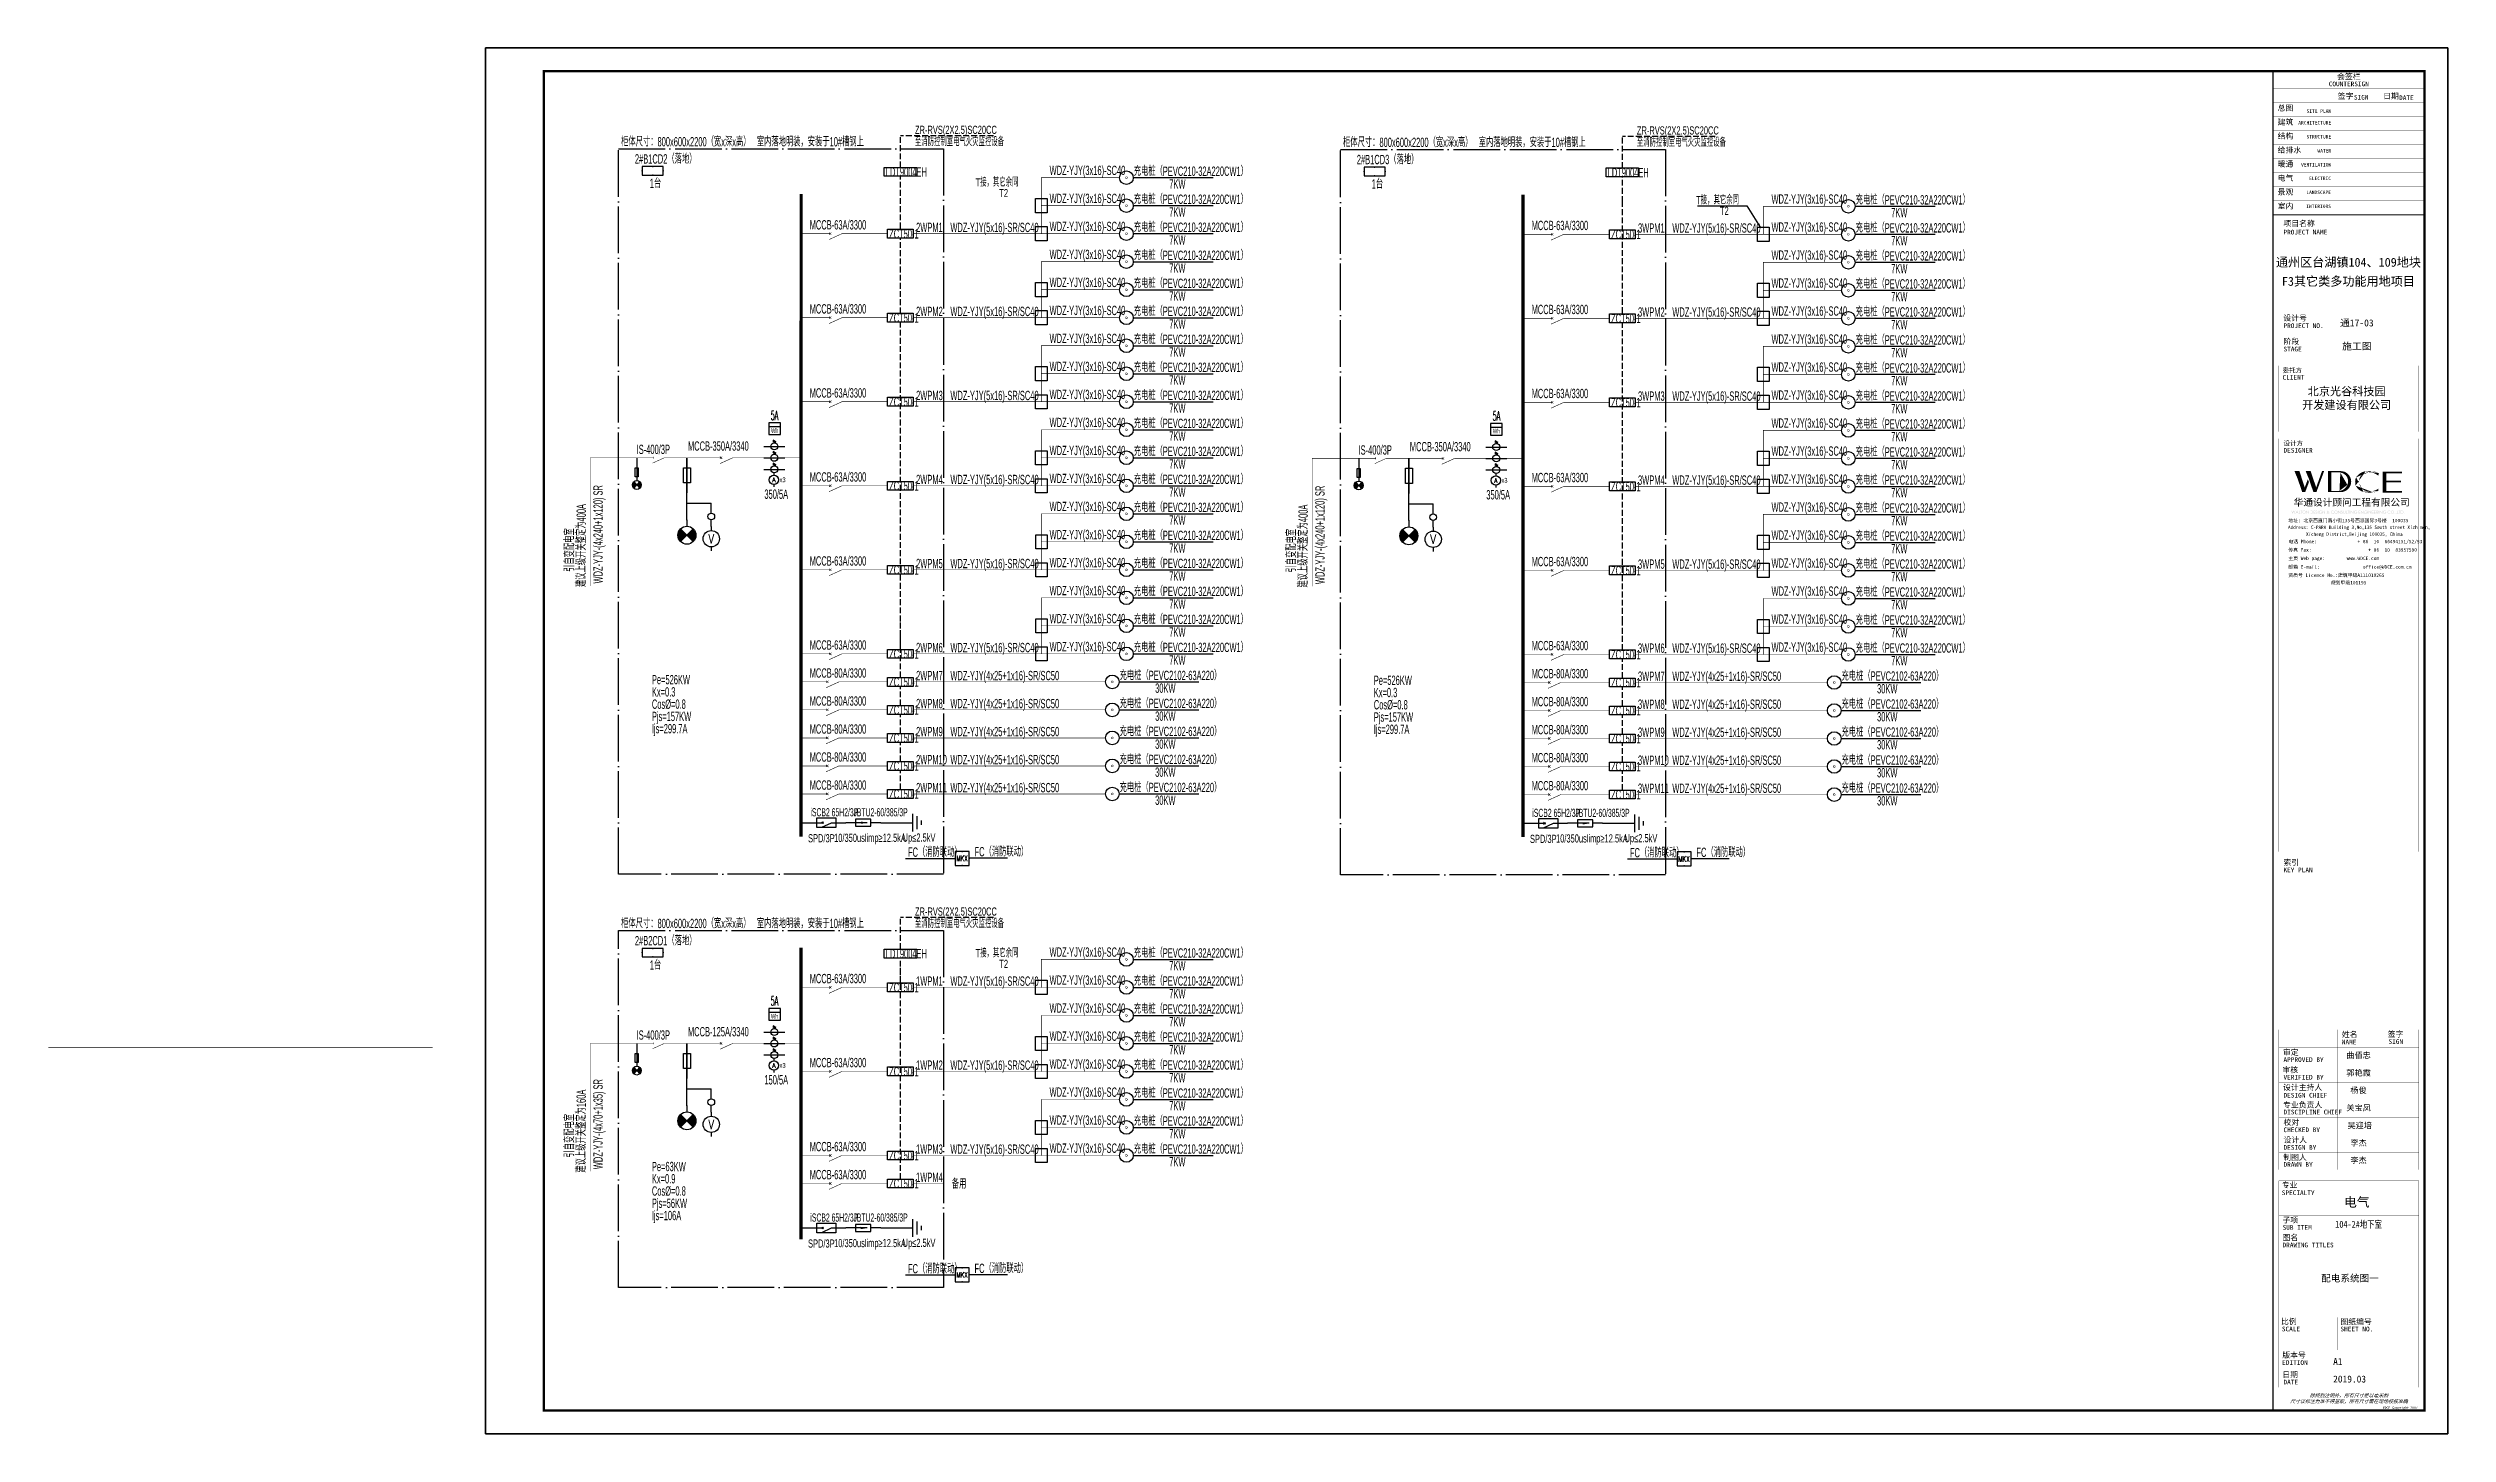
# Model space of a CAD drawing. Extents: x 776418 to 2076422, y -1170708 to 498544.
# Drawn here: x 889683 to 992531, y -82991 to -23591 of the extents above; entities that cross this region are included whole.
import ezdxf
from ezdxf.enums import TextEntityAlignment as Align

# ---------------------------------------------------------------- set-up
doc = ezdxf.new("R2010")
doc.units = 0
doc.header["$LTSCALE"] = 1000
doc.header["$MEASUREMENT"] = 0
doc.linetypes.add('DASH', pattern=[0.35, 0.25, -0.1])
doc.linetypes.add('DOTE', pattern=[2.42, 2, -0.2, 0.02, -0.2])
doc.layers.get('0').update_dxf_attribs({"linetype": 'CONTINUOUS'})
for name, color, linetype in [('D-TEXT', 7, 'CONTINUOUS'), ('DIM-动力', 3, 'CONTINUOUS'), ('EL-SYSTEM', 1, 'CONTINUOUS'), ('EL-TEXT', 3, 'CONTINUOUS'), ('ELEMENT', 3, 'CONTINUOUS'), ('EQUIP', 3, 'CONTINUOUS'), ('EQUIP-动力', 3, 'CONTINUOUS'), ('EQUIP-照明', 3, 'CONTINUOUS'), ('EQUIP-箱柜', 3, 'CONTINUOUS'), ('LAYER3', 7, 'DOTE'), ('PUB_TEXT', 255, 'CONTINUOUS'), ('SHEET_LINE', 6, 'CONTINUOUS'), ('SHEET_TEXT', 7, 'CONTINUOUS'), ('TEL_TEXT', 3, 'CONTINUOUS'), ('TEL_TITLE', 7, 'CONTINUOUS'), ('WIRE-应急', 2, 'DASH'), ('WIRE-母线', 6, 'CONTINUOUS'), ('WIRE-照明', 1, 'CONTINUOUS'), ('WIRE-系统', 4, 'CONTINUOUS'), ('WIRE-通讯', 4, 'CONTINUOUS'), ('Z', 7, 'CONTINUOUS'), ('字', 7, 'CONTINUOUS')]:
    doc.layers.add(name, color=color, linetype=linetype)
doc.layers.add('层1', color=7, linetype='CONTINUOUS', lineweight=0)
doc.styles.add('_COMPLEX', font='ROS', dxfattribs={"width": 0.6, "bigfont": 'JD'})
doc.styles.add('_HZTXT', font='txt.shx', dxfattribs={"width": 0.8, "bigfont": 'HZTXT.shx'})
doc.styles.add('_JD', font='ros.shx', dxfattribs={"width": 0.8, "bigfont": 'JD.shx'})
doc.styles.add('_SIMPLEX', font='SIMPLEX.shx', dxfattribs={"width": 0.8})
doc.styles.add('_TCH_LABEL', font='COMPLEX', dxfattribs={"bigfont": 'GBCBIG'})
doc.styles.add('_TEL_DIM', font='SIMPLEX', dxfattribs={"width": 0.7, "height": 3.5, "bigfont": 'HZTXT'})
doc.styles.add('_XCSG', font='complex.shx', dxfattribs={"width": 0.6, "bigfont": 'jd.shx'})
doc.styles.get("Standard").update_dxf_attribs({"font": 'gbenor.shx', "bigfont": 'gbcbig.shx'})
doc.styles.add('华文细黑', font='STXIHEI.TTF')

msp = doc.modelspace()

# ---------------------------------------------------------------- texts
at = {"layer": 'D-TEXT', "style": '_JD', "width": 0.6}
for s, height, p in [('柜体尺寸：800x600x2200（宽x深x高）   室内落地明装，安装于10#槽钢上', 400, (914243, -27808)), ('至消防控制室电气火灾监控设备', 350, (926832, -27793, 0)), ('ZR-RVS(2X2.5)SC20CC', 350, (926837, -27273, 0)), ('柜体尺寸：800x600x2200（宽x深x高）   室内落地明装，安装于10#槽钢上', 400, (945180, -27834)), ('至消防控制室电气火灾监控设备', 350, (957769, -27819, 0)), ('ZR-RVS(2X2.5)SC20CC', 350, (957774, -27299, 0)), ('2#B1CD2（落地）', 400, (914834, -28545)), ('WDZ-YJY(3x16)-SC40', 400, (932604, -29036)), ('充电桩（PEVC210-32A220CW1）', 400, (936210, -29072)), ('2#B1CD3（落地）', 400, (945771, -28571)), ('1台', 400, (915471, -29593)), ('T接，其它余同', 350, (929435, -29526)), ('T2', 350, (930450, -29983)), ('WDZ-YJY(3x16)-SC40', 400, (932604, -30237)), ('充电桩（PEVC210-32A220CW1）', 400, (936210, -30273)), ('7KW', 400, (937733, -29618)), ('1台', 400, (946408, -29619)), ('7KW', 400, (937733, -30818)), ('T接，其它余同', 350, (960316, -30287)), ('T2', 350, (961332, -30744)), ('WDZ-YJY(3x16)-SC40', 400, (963540, -30263)), ('充电桩（PEVC210-32A220CW1）', 400, (967147, -30299)), ('7KW', 400, (968670, -30844)), ('MCCB-63A/3300', 400, (922323, -31370)), ('2WPM1', 400, (926884, -31480)), ('WDZ-YJY(5x16)-SR/SC40', 400, (928353, -31480)), ('WDZ-YJY(3x16)-SC40', 400, (932604, -31437)), ('充电桩（PEVC210-32A220CW1）', 400, (936210, -31473)), ('7KW', 400, (937733, -32019)), ('MCCB-63A/3300', 400, (953260, -31396)), ('3WPM1', 400, (957821, -31506)), ('WDZ-YJY(5x16)-SR/SC40', 400, (959290, -31506)), ('WDZ-YJY(3x16)-SC40', 400, (963540, -31463)), ('充电桩（PEVC210-32A220CW1）', 400, (967147, -31499)), ('7KW', 400, (968670, -32045)), ('WDZ-YJY(3x16)-SC40', 400, (932604, -32638)), ('充电桩（PEVC210-32A220CW1）', 400, (936210, -32674)), ('7KW', 400, (937733, -33219)), ('WDZ-YJY(3x16)-SC40', 400, (963540, -32664)), ('充电桩（PEVC210-32A220CW1）', 400, (967147, -32699)), ('7KW', 400, (968670, -33245)), ('WDZ-YJY(3x16)-SC40', 400, (932604, -33838)), ('充电桩（PEVC210-32A220CW1）', 400, (936210, -33874)), ('WDZ-YJY(3x16)-SC40', 400, (963540, -33864)), ('充电桩（PEVC210-32A220CW1）', 400, (967147, -33900)), ('MCCB-63A/3300', 400, (922323, -34971)), ('2WPM2', 400, (926884, -35081)), ('WDZ-YJY(5x16)-SR/SC40', 400, (928353, -35081)), ('WDZ-YJY(3x16)-SC40', 400, (932604, -35039)), ('充电桩（PEVC210-32A220CW1）', 400, (936210, -35074)), ('7KW', 400, (937733, -34420)), ('MCCB-63A/3300', 400, (953260, -34997)), ('3WPM2', 400, (957821, -35107)), ('WDZ-YJY(5x16)-SR/SC40', 400, (959290, -35107)), ('WDZ-YJY(3x16)-SC40', 400, (963540, -35065)), ('充电桩（PEVC210-32A220CW1）', 400, (967147, -35100)), ('7KW', 400, (968670, -34446)), ('WDZ-YJY(3x16)-SC40', 400, (932604, -36239)), ('充电桩（PEVC210-32A220CW1）', 400, (936210, -36275)), ('7KW', 400, (937733, -35620)), ('WDZ-YJY(3x16)-SC40', 400, (963540, -36265)), ('充电桩（PEVC210-32A220CW1）', 400, (967147, -36301)), ('7KW', 400, (968670, -35646)), ('WDZ-YJY(3x16)-SC40', 400, (932604, -37439)), ('7KW', 400, (937733, -36820)), ('7KW', 400, (968670, -36846)), ('充电桩（PEVC210-32A220CW1）', 400, (936210, -37475)), ('7KW', 400, (937733, -38021)), ('WDZ-YJY(3x16)-SC40', 400, (963540, -37465)), ('充电桩（PEVC210-32A220CW1）', 400, (967147, -37501)), ('7KW', 400, (968670, -38047)), ('MCCB-63A/3300', 400, (922324, -38573)), ('2WPM3', 400, (926884, -38683)), ('WDZ-YJY(5x16)-SR/SC40', 400, (928353, -38683)), ('WDZ-YJY(3x16)-SC40', 400, (932604, -38640)), ('充电桩（PEVC210-32A220CW1）', 400, (936210, -38676)), ('7KW', 400, (937733, -39221)), ('MCCB-63A/3300', 400, (953260, -38598)), ('3WPM3', 400, (957821, -38709)), ('WDZ-YJY(5x16)-SR/SC40', 400, (959290, -38709)), ('WDZ-YJY(3x16)-SC40', 400, (963540, -38666)), ('充电桩（PEVC210-32A220CW1）', 400, (967147, -38702)), ('7KW', 400, (968670, -39247)), ('WDZ-YJY(3x16)-SC40', 400, (932604, -39840)), ('充电桩（PEVC210-32A220CW1）', 400, (936210, -39876)), ('7KW', 400, (937733, -40422)), ('WDZ-YJY(3x16)-SC40', 400, (963540, -39866)), ('充电桩（PEVC210-32A220CW1）', 400, (967147, -39902)), ('7KW', 400, (968670, -40448)), ('IS-400/3P', 400, (914909, -40993)), ('MCCB-350A/3340', 400, (917108, -40850)), ('WDZ-YJY(3x16)-SC40', 400, (932604, -41041)), ('充电桩（PEVC210-32A220CW1）', 400, (936210, -41076)), ('IS-400/3P', 400, (945845, -41019)), ('MCCB-350A/3340', 400, (948044, -40876)), ('WDZ-YJY(3x16)-SC40', 400, (963540, -41066)), ('充电桩（PEVC210-32A220CW1）', 400, (967147, -41102)), ('MCCB-63A/3300', 400, (922324, -42174)), ('2WPM4', 400, (926884, -42284)), ('WDZ-YJY(5x16)-SR/SC40', 400, (928354, -42284)), ('WDZ-YJY(3x16)-SC40', 400, (932604, -42241)), ('充电桩（PEVC210-32A220CW1）', 400, (936210, -42277)), ('7KW', 400, (937733, -41622)), ('MCCB-63A/3300', 400, (953260, -42200)), ('3WPM4', 400, (957821, -42310)), ('WDZ-YJY(5x16)-SR/SC40', 400, (959290, -42310)), ('WDZ-YJY(3x16)-SC40', 400, (963540, -42267)), ('充电桩（PEVC210-32A220CW1）', 400, (967147, -42303)), ('7KW', 400, (968670, -41648)), ('350/5A', 400, (920383, -42913)), ('WDZ-YJY(3x16)-SC40', 400, (932604, -43441)), ('充电桩（PEVC210-32A220CW1）', 400, (936211, -43477)), ('7KW', 400, (937733, -42823)), ('350/5A', 400, (951320, -42939)), ('WDZ-YJY(3x16)-SC40', 400, (963541, -43467)), ('充电桩（PEVC210-32A220CW1）', 400, (967147, -43503)), ('7KW', 400, (968670, -42849)), ('WDZ-YJY(3x16)-SC40', 400, (932604, -44642)), ('7KW', 400, (937734, -44023)), ('7KW', 400, (968670, -44049)), ('充电桩（PEVC210-32A220CW1）', 400, (936211, -44678)), ('7KW', 400, (937734, -45223)), ('WDZ-YJY(3x16)-SC40', 400, (963541, -44668)), ('充电桩（PEVC210-32A220CW1）', 400, (967147, -44704)), ('7KW', 400, (968670, -45249)), ('MCCB-63A/3300', 400, (922324, -45775)), ('2WPM5', 400, (926884, -45885)), ('WDZ-YJY(5x16)-SR/SC40', 400, (928354, -45885)), ('WDZ-YJY(3x16)-SC40', 400, (932604, -45842)), ('充电桩（PEVC210-32A220CW1）', 400, (936211, -45878)), ('7KW', 400, (937734, -46424)), ('MCCB-63A/3300', 400, (953260, -45801)), ('3WPM5', 400, (957820, -45911)), ('WDZ-YJY(5x16)-SR/SC40', 400, (959290, -45911)), ('WDZ-YJY(3x16)-SC40', 400, (963541, -45868)), ('充电桩（PEVC210-32A220CW1）', 400, (967147, -45904)), ('7KW', 400, (968670, -46450)), ('WDZ-YJY(3x16)-SC40', 400, (932604, -47042)), ('充电桩（PEVC210-32A220CW1）', 400, (936211, -47078)), ('7KW', 400, (937734, -47624)), ('WDZ-YJY(3x16)-SC40', 400, (963541, -47068)), ('充电桩（PEVC210-32A220CW1）', 400, (967147, -47104)), ('7KW', 400, (968670, -47650)), ('WDZ-YJY(3x16)-SC40', 400, (932604, -48243)), ('充电桩（PEVC210-32A220CW1）', 400, (936211, -48279)), ('WDZ-YJY(3x16)-SC40', 400, (963541, -48269)), ('充电桩（PEVC210-32A220CW1）', 400, (967147, -48305)), ('MCCB-63A/3300', 400, (922324, -49376)), ('2WPM6', 400, (926883, -49486)), ('WDZ-YJY(5x16)-SR/SC40', 400, (928354, -49486)), ('WDZ-YJY(3x16)-SC40', 400, (932604, -49443)), ('充电桩（PEVC210-32A220CW1）', 400, (936211, -49479)), ('7KW', 400, (937734, -48825)), ('MCCB-63A/3300', 400, (953260, -49402)), ('3WPM6', 400, (957820, -49512)), ('WDZ-YJY(5x16)-SR/SC40', 400, (959290, -49512)), ('WDZ-YJY(3x16)-SC40', 400, (963541, -49469)), ('充电桩（PEVC210-32A220CW1）', 400, (967147, -49505)), ('7KW', 400, (968670, -48850)), ('MCCB-80A/3300', 400, (922323, -50577)), ('2WPM7', 400, (926884, -50687)), ('WDZ-YJY(4x25+1x16)-SR/SC50', 400, (928353, -50687)), ('充电桩（PEVC2102-63A220）', 400, (935605, -50680)), ('7KW', 400, (937734, -50025)), ('MCCB-80A/3300', 400, (953260, -50603)), ('3WPM7', 400, (957820, -50713)), ('WDZ-YJY(4x25+1x16)-SR/SC50', 400, (959290, -50713)), ('充电桩（PEVC2102-63A220）', 400, (966542, -50706)), ('7KW', 400, (968670, -50051)), ('Pe=526KW', 400, (915562, -50862)), ('Kx=0.3', 400, (915562, -51387)), ('MCCB-80A/3300', 400, (922323, -51777)), ('30KW', 400, (937128, -51226)), ('Pe=526KW', 400, (946498, -50888)), ('Kx=0.3', 400, (946498, -51413)), ('MCCB-80A/3300', 400, (953260, -51803)), ('30KW', 400, (968065, -51252)), ('Cos%%C=0.8', 400, (915562, -51912)), ('Pjs=157KW', 400, (915562, -52437)), ('2WPM8', 400, (926884, -51887)), ('WDZ-YJY(4x25+1x16)-SR/SC50', 400, (928353, -51887)), ('充电桩（PEVC2102-63A220）', 400, (935605, -51880)), ('30KW', 400, (937128, -52426)), ('Cos%%C=0.8', 400, (946498, -51938)), ('Pjs=157KW', 400, (946498, -52463)), ('3WPM8', 400, (957820, -51913)), ('WDZ-YJY(4x25+1x16)-SR/SC50', 400, (959290, -51913)), ('充电桩（PEVC2102-63A220）', 400, (966542, -51906)), ('30KW', 400, (968065, -52452)), ('Ijs=299.7A', 400, (915562, -52962)), ('MCCB-80A/3300', 400, (922323, -52978)), ('2WPM9', 400, (926884, -53088)), ('WDZ-YJY(4x25+1x16)-SR/SC50', 400, (928353, -53088)), ('充电桩（PEVC2102-63A220）', 400, (935605, -53081)), ('30KW', 400, (937128, -53627)), ('Ijs=299.7A', 400, (946498, -52988)), ('MCCB-80A/3300', 400, (953260, -53004)), ('3WPM9', 400, (957820, -53114)), ('WDZ-YJY(4x25+1x16)-SR/SC50', 400, (959290, -53114)), ('充电桩（PEVC2102-63A220）', 400, (966542, -53107)), ('30KW', 400, (968065, -53653)), ('MCCB-80A/3300', 400, (922323, -54178)), ('2WPM10', 400, (926884, -54288)), ('WDZ-YJY(4x25+1x16)-SR/SC50', 400, (928353, -54288)), ('充电桩（PEVC2102-63A220）', 400, (935605, -54281)), ('30KW', 400, (937128, -54827)), ('MCCB-80A/3300', 400, (953260, -54204)), ('3WPM10', 400, (957820, -54314)), ('WDZ-YJY(4x25+1x16)-SR/SC50', 400, (959290, -54314)), ('充电桩（PEVC2102-63A220）', 400, (966542, -54307)), ('30KW', 400, (968065, -54853)), ('MCCB-80A/3300', 400, (922323, -55379)), ('2WPM11', 400, (926884, -55489)), ('WDZ-YJY(4x25+1x16)-SR/SC50', 400, (928353, -55489)), ('充电桩（PEVC2102-63A220）', 400, (935605, -55482)), ('MCCB-80A/3300', 400, (953260, -55405)), ('3WPM11', 400, (957820, -55515)), ('WDZ-YJY(4x25+1x16)-SR/SC50', 400, (959290, -55515)), ('充电桩（PEVC2102-63A220）', 400, (966542, -55508)), ('30KW', 400, (937128, -56028)), ('30KW', 400, (968065, -56054)), ('FC（消防联动）', 400, (926537, -58253, 1146)), ('FC（消防联动）', 400, (929389, -58237, 1146)), ('FC（消防联动）', 400, (957474, -58279, 1146)), ('FC（消防联动）', 400, (960325, -58263, 1146)), ('ZR-RVS(2X2.5)SC20CC', 350, (926837, -60775, 0)), ('柜体尺寸：800x600x2200（宽x深x高）   室内落地明装，安装于10#槽钢上', 400, (914243, -61310)), ('2#B2CD1（落地）', 400, (914834, -62047)), ('至消防控制室电气火灾监控设备', 350, (926832, -61295, 0)), ('1台', 400, (915471, -63095)), ('T接，其它余同', 350, (929435, -62561)), ('T2', 350, (930450, -63019)), ('WDZ-YJY(3x16)-SC40', 400, (932603, -62538)), ('充电桩（PEVC210-32A220CW1）', 400, (936210, -62574)), ('7KW', 400, (937733, -63120)), ('MCCB-63A/3300', 400, (922323, -63672)), ('1WPM1', 400, (926884, -63782)), ('WDZ-YJY(5x16)-SR/SC40', 400, (928353, -63782)), ('WDZ-YJY(3x16)-SC40', 400, (932603, -63739)), ('充电桩（PEVC210-32A220CW1）', 400, (936210, -63775)), ('WDZ-YJY(3x16)-SC40', 400, (932603, -64939)), ('充电桩（PEVC210-32A220CW1）', 400, (936210, -64975)), ('7KW', 400, (937733, -64321)), ('IS-400/3P', 400, (914909, -66092)), ('MCCB-125A/3340', 400, (917107, -65950)), ('WDZ-YJY(3x16)-SC40', 400, (932603, -66140)), ('充电桩（PEVC210-32A220CW1）', 400, (936210, -66176)), ('7KW', 400, (937733, -65521)), ('7KW', 400, (937733, -66721)), ('150/5A', 400, (920383, -68012)), ('MCCB-63A/3300', 400, (922323, -67273)), ('1WPM2', 400, (926884, -67383)), ('WDZ-YJY(5x16)-SR/SC40', 400, (928353, -67383)), ('WDZ-YJY(3x16)-SC40', 400, (932603, -67340)), ('充电桩（PEVC210-32A220CW1）', 400, (936210, -67376)), ('7KW', 400, (937733, -67922)), ('WDZ-YJY(3x16)-SC40', 400, (932603, -68540)), ('充电桩（PEVC210-32A220CW1）', 400, (936210, -68576)), ('7KW', 400, (937733, -69122)), ('WDZ-YJY(3x16)-SC40', 400, (932603, -69741)), ('充电桩（PEVC210-32A220CW1）', 400, (936210, -69777)), ('7KW', 400, (937733, -70323)), ('MCCB-63A/3300', 400, (922323, -70874)), ('1WPM3', 400, (926884, -70984)), ('WDZ-YJY(5x16)-SR/SC40', 400, (928353, -70984)), ('WDZ-YJY(3x16)-SC40', 400, (932603, -70941)), ('充电桩（PEVC210-32A220CW1）', 400, (936210, -70977)), ('Pe=63KW', 400, (915562, -71727)), ('Kx=0.9', 400, (915562, -72252)), ('MCCB-63A/3300', 400, (922323, -72075)), ('1WPM4', 400, (926884, -72185)), ('7KW', 400, (937733, -71523)), ('Cos%%C=0.8', 400, (915562, -72777)), ('Pjs=56KW', 400, (915562, -73302)), ('备用', 400, (928413, -72472)), ('Ijs=106A', 400, (915562, -73827)), ('FC（消防联动）', 400, (926537, -76107, 1146)), ('FC（消防联动）', 400, (929388, -76091, 1146))]:
    msp.add_text(s, height=height, dxfattribs=at).set_placement(p)
for s, p in [('WDZ-YJY-(4x240+1x120) SR', (913454, -46542, 0)), ('WDZ-YJY-(4x240+1x120) SR', (944390, -46568, 0)), (' 建议上级开关整定为400A', (912733, -46781, 0)), (' 建议上级开关整定为400A', (943669, -46807, 0)), ('引自变配电室', (912233, -46045, 0)), ('引自变配电室', (943169, -46071, 0)), ('WDZ-YJY-(4x70+1x35) SR', (913454, -71642, 0)), ('引自变配电室', (912232, -71144, 0)), (' 建议上级开关整定为160A', (912732, -71880, 0))]:
    msp.add_text(s, height=400, rotation=90, dxfattribs=at).set_placement(p)
at = {"layer": 'EL-TEXT', "style": '华文细黑'}
msp.add_text('配电系统图一', height=294, dxfattribs=at).set_placement((987098, -76463))
at = {"layer": 'PUB_TEXT', "width": 0.5}
for s, style, p in [('LDT9004EH', '_JD', (925586, -29104, 0)), ('LDT9004EH', '_JD', (956522, -29130, 0)), ('ZCT50-1', '_JD', (925731, -31756)), ('ZCT50-1', '_JD', (956668, -31782)), ('ZCT50-1', '_JD', (925731, -35358)), ('ZCT50-1', '_JD', (956667, -35384)), ('ZCT50-1', '_JD', (925731, -38959)), ('ZCT50-1', '_JD', (956668, -38985)), ('5A', '_HZTXT', (920657, -39535)), ('5A', '_HZTXT', (951593, -39561)), ('ZCT50-1', '_JD', (925731, -42560)), ('ZCT50-1', '_JD', (956668, -42586)), ('ZCT50-1', '_JD', (925731, -46161)), ('ZCT50-1', '_JD', (956668, -46187)), ('ZCT50-1', '_JD', (925731, -49762)), ('ZCT50-1', '_JD', (956668, -49788)), ('ZCT50-1', '_JD', (925732, -50963)), ('ZCT50-1', '_JD', (956668, -50989)), ('ZCT50-1', '_JD', (925732, -52164)), ('ZCT50-1', '_JD', (956668, -52190)), ('ZCT50-1', '_JD', (925732, -53364)), ('ZCT50-1', '_JD', (956668, -53390)), ('ZCT50-1', '_JD', (925732, -54565)), ('ZCT50-1', '_JD', (956668, -54591)), ('ZCT50-1', '_JD', (925732, -55765)), ('ZCT50-1', '_JD', (956668, -55791)), ('LDT9004EH', '_JD', (925586, -62606, 0)), ('ZCT50-1', '_JD', (925731, -64058)), ('5A', '_HZTXT', (920657, -64634)), ('ZCT50-1', '_JD', (925731, -67659)), ('ZCT50-1', '_JD', (925731, -71260)), ('ZCT50-1', '_JD', (925731, -72461))]:
    msp.add_text(s, height=400, dxfattribs=dict(at, style=style)).set_placement(p)
at = {"layer": 'SHEET_TEXT', "style": '华文细黑'}
msp.add_text('吴迎培', height=250, dxfattribs=at).set_placement((988223, -69644), align=Align.TOP_LEFT)
for tag, p in [('曲佰忠', (988700, -66637)), ('郭艳霞', (988700, -67387)), ('关宝凤', (988700, -68887)), ('杨俊', (988700, -68137)), ('李杰', (988700, -70387)), ('李杰', (988700, -71137))]:
    msp.add_attdef(tag, text='', height=250, dxfattribs=at).set_placement(p, align=Align.TOP_CENTER)
at = {"layer": 'TEL_TEXT', "ltscale": 2, "style": '_COMPLEX'}
for s, height, width, p in [('x3', 210, 0.7, (921032, -42199)), ('x3', 210, 0.7, (951969, -42225)), ('iSCB2 65H2/3P ', 350, 0.5, (922354, -56521)), ('JBTU2-60/385/3P', 350, 0.5, (924198, -56521)), ('iSCB2 65H2/3P ', 350, 0.5, (953290, -56547)), ('JBTU2-60/385/3P', 350, 0.5, (955134, -56547)), ('SPD/3P', 350, 0.6, (922254, -57634)), ('10/350us', 350, 0.6, (923370, -57616)), ('Iimp≥12.5kA', 350, 0.6, (924669, -57614)), ('Up≤2.5kV', 350, 0.6, (926308, -57604)), ('SPD/3P', 350, 0.6, (953190, -57660)), ('10/350us', 350, 0.6, (954307, -57642)), ('Iimp≥12.5kA', 350, 0.6, (955606, -57640)), ('Up≤2.5kV', 350, 0.6, (957244, -57630)), ('x3', 210, 0.7, (921032, -67298)), ('iSCB2 65H2/3P ', 350, 0.5, (922353, -73890)), ('JBTU2-60/385/3P', 350, 0.5, (924198, -73890)), ('SPD/3P', 350, 0.6, (922253, -75003)), ('10/350us', 350, 0.6, (923370, -74984)), ('Iimp≥12.5kA', 350, 0.6, (924669, -74983)), ('Up≤2.5kV', 350, 0.6, (926307, -74973))]:
    msp.add_text(s, height=height, dxfattribs=dict(at, width=width)).set_placement(p)
at = {"layer": '字', "style": '华文细黑', "width": 0.75}
msp.add_text('104-2#地下室', height=300, dxfattribs=at).set_placement((987698, -74155))

# ---------------------------------------------------------------- blocks, each defined once
blk = doc.blocks.new('$element$00000497')
at = {"const_width": 0.0233}
for points in [[(0, 0), (0, -0.25)], [(0, -1), (0, -0.75), (-0.25, -0.2)], [(-0.05, -0.3), (0.05, -0.2)], [(-0.05, -0.2), (0.05, -0.3)]]:
    blk.add_lwpolyline(points, dxfattribs=at)
at = {"flags": 9}
blk.add_attdef('S', (0, 0), '', height=0.00000667, dxfattribs=at)
blk = doc.blocks.new('$equip_U$00000105(JDQINJING)')
for p, q in [((0.5, 1), (-0.5, 1)), ((-0.5, 1), (-0.5, 0)), ((-0.5, 0), (0.5, 0)), ((0.5, 0), (0.5, 1))]:
    blk.add_line(p, q)
for p in [(-0.5, 0.5), (0, 1), (0, 0), (0.5, 0.5)]:
    blk.add_point(p)
at = {"color": 7, "style": '_TEL_DIM'}
blk.add_attdef('$TEXT$', text='', height=0.4, dxfattribs=at).set_placement((0, 0.51), align=Align.MIDDLE_CENTER)
at = {"color": 7, "style": '_TEL_DIM', "flags": 1}
blk.add_attdef('A', text='', height=0.00002, dxfattribs=at).set_placement((0, 0), align=Align.MIDDLE_CENTER)
blk = doc.blocks.new('$equip$00001413')
for p, q in [((0.75, 0.6), (-0.75, 0.6)), ((-0.75, 0.6), (-0.75, 0)), ((-0.75, 0), (0.75, 0)), ((0.75, 0), (0.75, 0.6))]:
    blk.add_line(p, q)
for p in [(-0.75, 0.3), (0, 0.6), (0, 0), (0.75, 0.3)]:
    blk.add_point(p)
at = {"style": '_TCH_LABEL', "flags": 9}
blk.add_attdef('A', (0, 0), '', height=0.00002, dxfattribs=at)
blk = doc.blocks.new('$equip$00001312')
at = {"const_width": 0.04}
blk.add_lwpolyline([(-0.08, 0, 1), (0.08, 0, 1)], format="xyb", close=True, dxfattribs=at)
blk.add_circle((0, 0), 0.583)
at = {"flags": 9}
blk.add_attdef('A', (0, 0), '', height=0.00002, dxfattribs=at)
blk = doc.blocks.new('$element$00000578')
at = {"const_width": 0.0233}
for points in [[(0, 0), (0, -0.25)], [(0, -1), (0, -0.75), (-0.25, -0.2)], [(-0.05, -0.25), (0.05, -0.25)]]:
    blk.add_lwpolyline(points, dxfattribs=at)
at = {"flags": 9}
blk.add_attdef('S', (0, 0), '', height=0.00000667, dxfattribs=at)
blk = doc.blocks.new('M_M12')
for p, q in [((-0.1, -0.717), (-0.1, -0.283)), ((-0.1, -0.283), (0.1, -0.283)), ((0.1, -0.283), (0.1, -0.717)), ((0.1, -0.717), (-0.1, -0.717))]:
    blk.add_line(p, q)
blk.add_lwpolyline([(0, 0), (0, -1)])
at = {"width": 0.8, "flags": 9}
blk.add_attdef('S', (0.25, -0.5), '', height=0.2, dxfattribs=at)
blk = doc.blocks.new('M_M58MSL')
for points in [[(0, 0), (0, -0.167)], [(0, -0.833), (0, -1)]]:
    blk.add_lwpolyline(points)
blk.add_circle((0, -0.5), 0.333)
at = {"style": '_SIMPLEX', "width": 0.8, "flags": 8}
blk.add_attdef('$TEXT$', text='', height=0.333, dxfattribs=at).set_placement((0, -0.5), align=Align.MIDDLE_CENTER)
at = {"width": 0.8, "flags": 9}
blk.add_attdef('S', (0.25, -0.5), '', height=0.2, dxfattribs=at)
blk = doc.blocks.new('M_M57DRB')
for p, q in [((0.259, -0.374), (-0.259, -0.893)), ((0.259, -0.893), (-0.259, -0.374))]:
    blk.add_line(p, q)
blk.add_lwpolyline([(0, 0), (0, -0.267)])
blk.add_circle((0, -0.633), 0.367)
for points in [[(-0.13, -0.763), (-0.354, -0.538), (0, -0.633), (-0.259, -0.374)], [(-0.225, -0.858), (-0.354, -0.728), (-0.13, -0.763), (-0.354, -0.538)], [(-0.259, -0.893), (-0.259, -0.893), (-0.225, -0.858), (-0.354, -0.728)], [(0.13, -0.504), (0.354, -0.728), (0, -0.633), (0.259, -0.893)], [(0.225, -0.409), (0.354, -0.538), (0.13, -0.504), (0.354, -0.728)], [(0.259, -0.374), (0.259, -0.374), (0.225, -0.409), (0.354, -0.538)]]:
    blk.add_solid(points)
at = {"width": 0.8, "flags": 9}
blk.add_attdef('S', (0.25, -0.5), '', height=0.2, dxfattribs=at)
blk = doc.blocks.new('M_M27VHU')
for p, q in [((0.26, -0.43), (0.17, -0.57)), ((0.17, -0.5), (0.3, -0.5)), ((0.31, -0.43), (0.23, -0.57))]:
    blk.add_line(p, q)
blk.add_lwpolyline([(0, 0), (0, -1)])
blk.add_circle((0, -0.5), 0.167)
at = {"width": 0.8, "flags": 9}
blk.add_attdef('S', (0.25, -0.5), '', height=0.2, dxfattribs=at)
blk = doc.blocks.new('_LINKPT1')
blk.add_line((0, 0), (0, 0))
blk = doc.blocks.new('M_Z15DKY')
for p, q in [((0.5, 0.5), (-0.5, 0.5)), ((-0.5, 0.5), (-0.5, -0.5)), ((-0.5, 0.2), (0.5, 0.2)), ((0.5, -0.5), (0.5, 0.5)), ((-0.5, -0.5), (0.5, -0.5))]:
    blk.add_line(p, q)
for p in [(-0.5, 0), (0, 0.5), (0.5, 0), (0, -0.5)]:
    blk.add_blockref('_LINKPT1', p)
at = {"style": '_COMPLEX', "width": 0.6}
blk.add_text('Wh', height=0.4, dxfattribs=at).set_placement((0, -0.35), align=Align.CENTER)
at = {"width": 0.8, "flags": 9}
blk.add_attdef('A', (0, 0), '', height=0.00002, dxfattribs=at)
blk = doc.blocks.new('M_M24')
for p, q in [((-0.25, -0.375), (0.25, -0.375)), ((-0.1875, -0.5), (0.1875, -0.5)), ((-0.0625, -0.625), (0.0625, -0.625))]:
    blk.add_line(p, q)
blk.add_lwpolyline([(0, 0), (0, -0.375)])
at = {"width": 0.8, "flags": 9}
blk.add_attdef('S', (0.25, -0.5), '', height=0.2, dxfattribs=at)
blk = doc.blocks.new('M_M17')
for p, q in [((-0.1, -0.717), (-0.1, -0.283)), ((-0.1, -0.283), (0.1, -0.283)), ((0, -0.383), (0, -0.717)), ((0.1, -0.283), (0.1, -0.717)), ((0.1, -0.717), (-0.1, -0.717))]:
    blk.add_line(p, q)
for points in [[(0, 0), (0, -0.283)], [(0, -0.717), (0, -1)]]:
    blk.add_lwpolyline(points)
for points in [[(-0.033, -0.567), (0.033, -0.567), (0, -0.367), (0.033, -0.567)], [(0.033, -0.567), (0, -0.367), (-0.033, -0.567), (0.033, -0.567)], [(0, -0.367), (-0.033, -0.567), (0.033, -0.567), (0, -0.367)]]:
    blk.add_solid(points)
at = {"width": 0.8, "flags": 9}
blk.add_attdef('S', (0.25, -0.5), '', height=0.2, dxfattribs=at)
blk = doc.blocks.new('M_M7')
for p, q in [((-0.25, -0.2), (0, -0.75)), ((-0.05, -0.3), (0.05, -0.2)), ((-0.05, -0.2), (0.05, -0.3))]:
    blk.add_line(p, q)
for points in [[(0, 0), (0, -0.25)], [(0, -0.75), (0, -1)]]:
    blk.add_lwpolyline(points)
at = {"width": 0.8, "flags": 9}
blk.add_attdef('S', (0.25, -0.5), '', height=0.2, dxfattribs=at)
blk = doc.blocks.new('A$C00115E70')
at = {"layer": 'WIRE-通讯', "ltscale": 0.001}
blk.add_lwpolyline([(-84100, 59400), (0, 59400), (0, 0), (-84100, 0)], close=True, dxfattribs=at)
blk = doc.blocks.new('WDCE Copyright200X')
at = {"const_width": 0.016}
blk.add_lwpolyline([(-10.6, 1.3, 1), (-11.4, 1.3, 1)], format="xyb", close=True, dxfattribs=at)
at = {"style": '华文细黑'}
for s, p in [('WDCE ', (-11.5, 0.5)), ('     Copyright ', (-3.5, 0.5))]:
    blk.add_text(s, height=1, dxfattribs=at).set_placement(p, align=Align.BOTTOM_RIGHT)
blk.add_text('c', height=0.6, dxfattribs=at).set_placement((-11, 1.3), align=Align.MIDDLE_CENTER)
blk.add_attdef('200X', text='', height=1, dxfattribs=at).set_placement((-0.5, 0.5), align=Align.BOTTOM_RIGHT)
blk = doc.blocks.new('A$C69861949')
at = {"ltscale": 0.001}
h = blk.add_hatch(color=1, dxfattribs=at)
edge = h.paths.add_edge_path()
edge.add_line((6.2, 4.5), (5.7, 5.7))
edge.add_line((5.7, 5.7), (4.4, 2.2))
edge.add_line((4.4, 2.2), (2.1, 9.2))
edge.add_line((2.1, 9.2), (0, 9.2))
edge.add_arc((-16.4, 0.2), 18.7, 17.5872, 28.7762, ccw=False)
edge.add_line((1.4, 5.8), (3.3, 0.2))
edge.add_line((3.3, 0.2), (4.6, 0.2))
edge.add_line((4.6, 0.2), (6.2, 4.5))
h = blk.add_hatch(color=256, dxfattribs=at)
edge = h.paths.add_edge_path()
edge.add_line((12.7, 9.2), (11.8, 9.2))
edge.add_line((11.8, 9.2), (9.3, 2.2))
edge.add_line((9.3, 2.2), (6.9, 9.2))
edge.add_line((6.9, 9.2), (4.8, 9.2))
edge.add_arc((-11.6, 0.2), 18.7, 17.5872, 28.7762, ccw=False)
edge.add_line((6.2, 5.8), (8.1, 0.2))
edge.add_line((8.1, 0.2), (9.4, 0.2))
edge.add_line((9.4, 0.2), (12.7, 9.2))
h = blk.add_hatch(color=256, dxfattribs=at)
edge = h.paths.add_edge_path(flags=16)
edge.add_line((15.8, 8.6), (19.6, 8.6))
edge.add_arc((19.2, 4.8), 3.78, -23.1418, 82.9442, ccw=False)
edge.add_arc((18.6, 5), 4.42, 278.685, 337.5263, ccw=False)
edge.add_line((19.2, 0.7), (15.8, 0.7))
edge.add_line((15.8, 0.7), (15.8, 8.6))
edge = h.paths.add_edge_path()
edge.add_line((19.8, 9.2), (14.3, 9.2))
edge.add_line((14.3, 9.2), (14.3, 0.2))
edge.add_line((14.3, 0.2), (19.8, 0.2))
edge.add_arc((19.8, 4.7), 4.5, 270, 450)
h = blk.add_hatch(color=256, dxfattribs=at)
edge = h.paths.add_edge_path()
edge.add_arc((32.1, 5.3), 4.85, 246.0393, 272.6902)
edge.add_arc((32, 6.9), 6.49, 272.7072, 286.0208)
edge.add_arc((32.4, 6.8), 6.25, 283.4194, 305.53)
edge.add_line((36, 1.7), (36, 0.7))
edge.add_arc((33, 7.2), 7.17, 276.4266, 294.9218, ccw=False)
edge.add_arc((32.3, 12.9), 12.9, 257.7178, 276.4266, ccw=False)
edge.add_arc((30.7, 5.1), 4.95, 205.7856, 257.7178, ccw=False)
edge.add_arc((31.4, 4.5), 5.41, 157.6279, 196.1138, ccw=False)
edge.add_arc((31.4, 3.2), 6.01, 98.7561, 146.4478, ccw=False)
edge.add_arc((32, -1.3), 10.6, 83.9971, 98.116, ccw=False)
edge.add_arc((32.4, 0.8), 8.38, 63.158, 85.4353, ccw=False)
edge.add_line((36.2, 8.3), (35.9, 7.3))
edge.add_arc((31.1, 1.1), 7.81, 52.0262, 73.2155)
edge.add_arc((32.2, 4.9), 3.84, 73.2155, 96.604)
edge.add_arc((32.4, 3.3), 5.47, 96.604, 125.55)
edge.add_arc((31.3, 4.8), 3.68, 125.55, 164.03)
edge.add_arc((31.7, 4.7), 4.06, 164.03, 213.6257)
edge.add_arc((32, 4.8), 4.37, 213.6257, 245.272)
blk.add_hatch(color=256, dxfattribs=at).paths.add_polyline_path([(45.6, 5.1), (39.4, 5.1), (39.4, 8.3), (46.1, 8.3), (46.1, 9), (37.8, 9), (37.8, 0), (46.1, 0), (46.1, 0.7), (39.4, 0.7), (39.4, 4.4), (45.6, 4.4)])
blk = doc.blocks.new('A$C51FB5BAD')
at = {"layer": 'SHEET_TEXT'}
h = blk.add_hatch(color=256, dxfattribs=at)
h.paths.add_polyline_path([(-886, -18950), (-883, -18943), (-875, -18940), (-867, -18943), (-864, -18950), (-867, -18958), (-875, -18961), (-883, -18958)])
h.paths.add_polyline_path([(-994, -18829), (-1021, -18829), (-1021, -18959), (-980, -18959), (-972, -18959), (-959, -18957), (-949, -18955), (-941, -18951), (-1009, -18947), (-1009, -18842), (-999, -18842), (-943, -18838), (-954, -18833), (-959, -18832), (-968, -18830), (-980, -18829)])
h.paths.add_polyline_path([(-943, -18838), (-999, -18842), (-997, -18842), (-984, -18842), (-973, -18843), (-964, -18844), (-963, -18844), (-952, -18848), (-943, -18854), (-943, -18854), (-935, -18862), (-930, -18872), (-929, -18874), (-926, -18884), (-925, -18896), (-925, -18896), (-926, -18908), (-929, -18918), (-934, -18927), (-941, -18935), (-949, -18941), (-959, -18944), (-960, -18944), (-968, -18946), (-980, -18946), (-994, -18947), (-1009, -18947), (-941, -18951), (-933, -18946), (-926, -18938), (-919, -18929), (-919, -18928), (-915, -18918), (-913, -18907), (-912, -18896), (-912, -18889), (-914, -18878), (-917, -18868), (-918, -18864), (-924, -18854), (-931, -18846), (-934, -18844)])
h.paths.add_polyline_path([(-1040, -18829), (-1111, -18829), (-1111, -18842), (-1082, -18842), (-1082, -18959), (-1069, -18959), (-1069, -18842), (-1040, -18842)])
h.paths.add_polyline_path([(-1168, -18829), (-1181, -18829), (-1181, -18959), (-1118, -18959), (-1118, -18946), (-1168, -18946)])
h.paths.add_polyline_path([(-1221, -18935), (-1209, -18941), (-1227, -18974), (-1236, -18970)])
h.paths.add_polyline_path([(-1281, -18950), (-1277, -18943), (-1270, -18940), (-1262, -18943), (-1259, -18950), (-1262, -18958), (-1270, -18961), (-1277, -18958)])
h.paths.add_polyline_path([(-1377, -18826), (-1378, -18826), (-1390, -18827), (-1400, -18830), (-1410, -18835), (-1412, -18836), (-1376, -18838), (-1365, -18839), (-1355, -18842), (-1346, -18848), (-1337, -18855), (-1330, -18863), (-1325, -18872), (-1322, -18883), (-1321, -18894), (-1321, -18894), (-1322, -18906), (-1325, -18916), (-1330, -18925), (-1337, -18934), (-1345, -18941), (-1354, -18946), (-1365, -18949), (-1376, -18949), (-1339, -18952), (-1330, -18945), (-1323, -18938), (-1316, -18928), (-1315, -18926), (-1311, -18916), (-1308, -18905), (-1307, -18894), (-1307, -18891), (-1309, -18880), (-1312, -18870), (-1316, -18860), (-1318, -18857), (-1324, -18849), (-1332, -18841), (-1341, -18835), (-1344, -18833), (-1354, -18829), (-1365, -18827)])
h.paths.add_polyline_path([(-1412, -18836), (-1421, -18843), (-1429, -18851), (-1435, -18860), (-1436, -18862), (-1441, -18873), (-1443, -18883), (-1444, -18895), (-1444, -18897), (-1443, -18908), (-1440, -18919), (-1435, -18929), (-1434, -18930), (-1427, -18939), (-1419, -18947), (-1410, -18953), (-1407, -18954), (-1397, -18959), (-1387, -18961), (-1375, -18962), (-1373, -18962), (-1362, -18961), (-1351, -18958), (-1341, -18953), (-1339, -18952), (-1376, -18949), (-1386, -18949), (-1396, -18946), (-1406, -18941), (-1414, -18933), (-1421, -18925), (-1426, -18916), (-1429, -18906), (-1431, -18895), (-1431, -18894), (-1429, -18883), (-1426, -18873), (-1422, -18863), (-1415, -18855), (-1407, -18848), (-1398, -18843), (-1387, -18840), (-1376, -18838)])
h.paths.add_polyline_path([(-1521, -18826), (-1525, -18826), (-1536, -18827), (-1547, -18830), (-1557, -18835), (-1559, -18836), (-1521, -18838), (-1511, -18839), (-1500, -18842), (-1491, -18846), (-1482, -18853), (-1474, -18861), (-1464, -18853), (-1471, -18846), (-1479, -18839), (-1489, -18833), (-1499, -18829), (-1510, -18827)])
h.paths.add_polyline_path([(-1559, -18836), (-1568, -18842), (-1576, -18850), (-1582, -18859), (-1583, -18861), (-1588, -18871), (-1590, -18882), (-1591, -18893), (-1590, -18905), (-1588, -18915), (-1584, -18925), (-1579, -18934), (-1571, -18943), (-1571, -18943), (-1563, -18950), (-1520, -18950), (-1521, -18950), (-1533, -18949), (-1543, -18946), (-1553, -18941), (-1561, -18934), (-1561, -18934), (-1568, -18925), (-1574, -18916), (-1576, -18906), (-1577, -18894), (-1577, -18894), (-1576, -18883), (-1573, -18873), (-1568, -18863), (-1561, -18855), (-1560, -18855), (-1552, -18848), (-1542, -18843), (-1532, -18840), (-1521, -18838)])
h.paths.add_polyline_path([(-1474, -18929), (-1481, -18935), (-1489, -18941), (-1499, -18946), (-1509, -18949), (-1520, -18950), (-1563, -18950), (-1554, -18955), (-1544, -18959), (-1533, -18961), (-1521, -18962), (-1510, -18961), (-1499, -18959), (-1489, -18955), (-1481, -18951), (-1472, -18945), (-1464, -18936)])
h.paths.add_polyline_path([(-1713, -18826), (-1715, -18826), (-1727, -18827), (-1737, -18829), (-1747, -18833), (-1756, -18839), (-1764, -18846), (-1770, -18853), (-1776, -18862), (-1781, -18872), (-1783, -18883), (-1784, -18894), (-1784, -18903), (-1781, -18914), (-1777, -18924), (-1771, -18933), (-1764, -18942), (-1761, -18944), (-1753, -18951), (-1711, -18950), (-1714, -18950), (-1725, -18948), (-1735, -18945), (-1745, -18940), (-1753, -18933), (-1754, -18933), (-1761, -18924), (-1766, -18914), (-1769, -18904), (-1770, -18893), (-1770, -18887), (-1768, -18876), (-1763, -18866), (-1759, -18860), (-1751, -18852), (-1741, -18846), (-1734, -18843), (-1723, -18840), (-1712, -18839), (-1672, -18837), (-1681, -18832), (-1692, -18829), (-1702, -18827)])
h.paths.add_polyline_path([(-1672, -18837), (-1712, -18839), (-1709, -18839), (-1698, -18841), (-1687, -18844), (-1681, -18847), (-1672, -18853), (-1663, -18860), (-1654, -18851), (-1654, -18851), (-1663, -18843)])
h.paths.add_polyline_path([(-1646, -18897), (-1702, -18897), (-1702, -18909), (-1660, -18909), (-1661, -18911), (-1664, -18922), (-1669, -18931), (-1677, -18939), (-1679, -18941), (-1689, -18946), (-1699, -18949), (-1711, -18950), (-1753, -18951), (-1744, -18956), (-1734, -18959), (-1723, -18961), (-1711, -18962), (-1703, -18962), (-1692, -18960), (-1681, -18957), (-1672, -18951), (-1664, -18945), (-1659, -18938), (-1653, -18930), (-1649, -18920), (-1647, -18909)])
h.paths.add_polyline_path([(-1918, -18829), (-1908, -18861), (-1822, -18959), (-1832, -18929)])
h.paths.add_polyline_path([(-1918, -18829), (-1921, -18829), (-1921, -18959), (-1908, -18959), (-1908, -18861)])
h.paths.add_polyline_path([(-1819, -18829), (-1832, -18829), (-1832, -18929), (-1822, -18959), (-1819, -18959)])
h.paths.add_polyline_path([(-1964, -18829), (-1951, -18829), (-1951, -18959), (-1964, -18959)])
h.paths.add_polyline_path([(-2045, -18829), (-2071, -18829), (-2071, -18959), (-2058, -18959), (-2058, -18899), (-2051, -18899), (-2020, -18898), (-2010, -18895), (-2002, -18890), (-2058, -18886), (-2058, -18842), (-2035, -18842), (-2002, -18837), (-2005, -18835), (-2016, -18831), (-2021, -18830), (-2031, -18829)])
h.paths.add_polyline_path([(-2002, -18837), (-2035, -18842), (-2032, -18842), (-2020, -18843), (-2011, -18847), (-2006, -18853), (-2004, -18864), (-2005, -18873), (-2011, -18881), (-2013, -18882), (-2023, -18885), (-2036, -18886), (-2058, -18886), (-2002, -18890), (-1996, -18884), (-1991, -18875), (-1990, -18864), (-1990, -18859), (-1993, -18849), (-1995, -18846)])
h.paths.add_polyline_path([(-2020, -18898), (-2051, -18899), (-2035, -18899), (-2032, -18899)], flags=17)
h.paths.add_polyline_path([(-2051, -18899), (-2004, -18959), (-1988, -18959), (-2035, -18899)])
h.paths.add_polyline_path([(-2094, -18829), (-2169, -18829), (-2169, -18959), (-2095, -18959), (-2095, -18946), (-2156, -18946), (-2156, -18895), (-2095, -18895), (-2095, -18882), (-2156, -18882), (-2156, -18842), (-2094, -18842)])
h.paths.add_polyline_path([(-2191, -18829), (-2265, -18829), (-2265, -18959), (-2192, -18959), (-2192, -18946), (-2252, -18946), (-2252, -18895), (-2192, -18895), (-2192, -18882), (-2252, -18882), (-2252, -18842), (-2191, -18842)])
h.paths.add_polyline_path([(-2396, -18829), (-2386, -18861), (-2300, -18959), (-2310, -18929)])
h.paths.add_polyline_path([(-2396, -18829), (-2399, -18829), (-2399, -18959), (-2386, -18959), (-2386, -18861)])
h.paths.add_polyline_path([(-2297, -18829), (-2310, -18829), (-2310, -18929), (-2300, -18959), (-2297, -18959)])
h.paths.add_polyline_path([(-2442, -18829), (-2429, -18829), (-2429, -18959), (-2442, -18959)])
h.paths.add_polyline_path([(-2523, -18826), (-2525, -18826), (-2536, -18827), (-2547, -18829), (-2557, -18833), (-2566, -18839), (-2574, -18846), (-2580, -18853), (-2586, -18862), (-2590, -18872), (-2593, -18883), (-2594, -18894), (-2593, -18903), (-2591, -18914), (-2587, -18924), (-2581, -18933), (-2574, -18942), (-2571, -18944), (-2563, -18951), (-2520, -18950), (-2524, -18950), (-2535, -18948), (-2545, -18945), (-2554, -18940), (-2563, -18933), (-2563, -18933), (-2571, -18924), (-2576, -18914), (-2579, -18904), (-2580, -18893), (-2580, -18887), (-2577, -18876), (-2572, -18866), (-2568, -18860), (-2560, -18852), (-2551, -18846), (-2544, -18843), (-2533, -18840), (-2522, -18839), (-2482, -18837), (-2491, -18832), (-2501, -18829), (-2512, -18827)])
h.paths.add_polyline_path([(-2482, -18837), (-2522, -18839), (-2519, -18839), (-2508, -18841), (-2497, -18844), (-2491, -18847), (-2482, -18853), (-2473, -18860), (-2463, -18851), (-2463, -18851), (-2472, -18843)])
h.paths.add_polyline_path([(-2455, -18897), (-2511, -18897), (-2511, -18909), (-2470, -18909), (-2470, -18911), (-2474, -18922), (-2479, -18931), (-2487, -18939), (-2489, -18941), (-2498, -18946), (-2509, -18949), (-2520, -18950), (-2563, -18951), (-2554, -18956), (-2544, -18959), (-2533, -18961), (-2521, -18962), (-2513, -18962), (-2501, -18960), (-2491, -18957), (-2482, -18951), (-2474, -18945), (-2468, -18938), (-2463, -18930), (-2459, -18920), (-2456, -18909)])
h.paths.add_polyline_path([(-2728, -18829), (-2718, -18861), (-2632, -18959), (-2642, -18929)])
h.paths.add_polyline_path([(-2728, -18829), (-2731, -18829), (-2731, -18959), (-2718, -18959), (-2718, -18861)])
h.paths.add_polyline_path([(-2629, -18829), (-2642, -18829), (-2642, -18929), (-2632, -18959), (-2629, -18959)])
h.paths.add_polyline_path([(-2753, -18829), (-2828, -18829), (-2828, -18959), (-2754, -18959), (-2754, -18946), (-2815, -18946), (-2815, -18895), (-2754, -18895), (-2754, -18882), (-2815, -18882), (-2815, -18842), (-2753, -18842)])
h.paths.add_polyline_path([(-2956, -18826), (-2958, -18826), (-2969, -18827), (-2980, -18829), (-2990, -18833), (-2999, -18839), (-3007, -18846), (-3013, -18853), (-3019, -18862), (-3023, -18872), (-3026, -18883), (-3027, -18894), (-3026, -18903), (-3024, -18914), (-3020, -18924), (-3014, -18933), (-3007, -18942), (-3004, -18944), (-2996, -18951), (-2953, -18950), (-2957, -18950), (-2968, -18948), (-2978, -18945), (-2988, -18940), (-2996, -18933), (-2996, -18933), (-3004, -18924), (-3009, -18914), (-3012, -18904), (-3013, -18893), (-3013, -18887), (-3010, -18876), (-3005, -18866), (-3001, -18860), (-2994, -18852), (-2984, -18846), (-2977, -18843), (-2966, -18840), (-2955, -18839), (-2915, -18837), (-2924, -18832), (-2934, -18829), (-2945, -18827)])
h.paths.add_polyline_path([(-2915, -18837), (-2955, -18839), (-2952, -18839), (-2941, -18841), (-2930, -18844), (-2924, -18847), (-2915, -18853), (-2906, -18860), (-2896, -18851), (-2897, -18851), (-2905, -18843)])
h.paths.add_polyline_path([(-2888, -18897), (-2945, -18897), (-2945, -18909), (-2903, -18909), (-2903, -18911), (-2907, -18922), (-2912, -18931), (-2920, -18939), (-2922, -18941), (-2932, -18946), (-2942, -18949), (-2953, -18950), (-2996, -18951), (-2987, -18956), (-2977, -18959), (-2966, -18961), (-2954, -18962), (-2946, -18962), (-2934, -18960), (-2924, -18957), (-2915, -18951), (-2907, -18945), (-2901, -18938), (-2896, -18930), (-2892, -18920), (-2889, -18909)])
h.paths.add_polyline_path([(-3161, -18829), (-3151, -18861), (-3065, -18959), (-3075, -18929)])
h.paths.add_polyline_path([(-3161, -18829), (-3164, -18829), (-3164, -18959), (-3151, -18959), (-3151, -18861)])
h.paths.add_polyline_path([(-3062, -18829), (-3075, -18829), (-3075, -18929), (-3065, -18959), (-3062, -18959)])
h.paths.add_polyline_path([(-3207, -18829), (-3194, -18829), (-3194, -18959), (-3207, -18959)])
h.paths.add_polyline_path([(-3224, -18829), (-3295, -18829), (-3295, -18842), (-3266, -18842), (-3266, -18959), (-3253, -18959), (-3253, -18842), (-3224, -18842)])
h.paths.add_polyline_path([(-3352, -18829), (-3365, -18829), (-3365, -18959), (-3302, -18959), (-3302, -18946), (-3352, -18946)])
h.paths.add_polyline_path([(-3398, -18829), (-3410, -18829), (-3410, -18907), (-3411, -18919), (-3412, -18928), (-3412, -18929), (-3417, -18939), (-3418, -18940), (-3427, -18947), (-3429, -18948), (-3440, -18950), (-3468, -18953), (-3459, -18959), (-3450, -18961), (-3439, -18962), (-3436, -18962), (-3425, -18960), (-3415, -18955), (-3415, -18955), (-3407, -18947), (-3401, -18938), (-3400, -18931), (-3398, -18921), (-3398, -18907)])
h.paths.add_polyline_path([(-3470, -18829), (-3483, -18829), (-3483, -18907), (-3483, -18914), (-3482, -18926), (-3481, -18935), (-3479, -18939), (-3473, -18949), (-3468, -18953), (-3440, -18950), (-3444, -18950), (-3455, -18946), (-3457, -18945), (-3465, -18937), (-3466, -18936), (-3470, -18926), (-3470, -18920), (-3470, -18907)])
h.paths.add_polyline_path([(-3547, -18826), (-3550, -18826), (-3561, -18829), (-3570, -18835), (-3571, -18836), (-3577, -18845), (-3579, -18856), (-3579, -18857), (-3576, -18868), (-3576, -18870), (-3569, -18879), (-3569, -18879), (-3562, -18885), (-3552, -18894), (-3546, -18898), (-3537, -18906), (-3531, -18912), (-3528, -18917), (-3525, -18927), (-3526, -18934), (-3532, -18943), (-3538, -18947), (-3549, -18949), (-3575, -18951), (-3567, -18957), (-3558, -18961), (-3547, -18962), (-3541, -18962), (-3531, -18958), (-3522, -18952), (-3518, -18947), (-3513, -18938), (-3511, -18927), (-3513, -18917), (-3518, -18907), (-3523, -18901), (-3530, -18894), (-3540, -18886), (-3545, -18882), (-3555, -18874), (-3561, -18868), (-3562, -18866), (-3565, -18856), (-3565, -18853), (-3560, -18844), (-3558, -18842), (-3548, -18839), (-3521, -18838), (-3529, -18831), (-3536, -18828)])
h.paths.add_polyline_path([(-3521, -18838), (-3548, -18839), (-3544, -18840), (-3534, -18844), (-3531, -18846), (-3524, -18855), (-3513, -18847)], flags=17)
h.paths.add_polyline_path([(-3576, -18928), (-3587, -18935), (-3582, -18943), (-3575, -18951), (-3549, -18949), (-3552, -18949), (-3561, -18946), (-3569, -18939)])
h.paths.add_polyline_path([(-3704, -18829), (-3694, -18861), (-3608, -18959), (-3618, -18929)])
h.paths.add_polyline_path([(-3704, -18829), (-3707, -18829), (-3707, -18959), (-3694, -18959), (-3694, -18861)])
h.paths.add_polyline_path([(-3605, -18829), (-3618, -18829), (-3618, -18929), (-3608, -18959), (-3605, -18959)])
h.paths.add_polyline_path([(-3802, -18826), (-3804, -18826), (-3815, -18827), (-3826, -18830), (-3836, -18835), (-3838, -18836), (-3802, -18838), (-3791, -18839), (-3781, -18842), (-3772, -18848), (-3763, -18855), (-3756, -18863), (-3751, -18872), (-3748, -18883), (-3747, -18894), (-3747, -18894), (-3748, -18906), (-3751, -18916), (-3756, -18925), (-3763, -18934), (-3771, -18941), (-3780, -18946), (-3791, -18949), (-3802, -18949), (-3765, -18952), (-3756, -18945), (-3748, -18938), (-3742, -18928), (-3741, -18926), (-3737, -18916), (-3734, -18905), (-3733, -18894), (-3733, -18891), (-3734, -18880), (-3737, -18870), (-3742, -18860), (-3743, -18857), (-3750, -18849), (-3758, -18841), (-3767, -18835), (-3770, -18833), (-3780, -18829), (-3791, -18827)])
h.paths.add_polyline_path([(-3838, -18836), (-3847, -18843), (-3855, -18851), (-3861, -18860), (-3862, -18862), (-3866, -18873), (-3869, -18883), (-3870, -18895), (-3870, -18897), (-3869, -18908), (-3866, -18919), (-3861, -18929), (-3860, -18930), (-3853, -18939), (-3845, -18947), (-3836, -18953), (-3833, -18954), (-3823, -18959), (-3813, -18961), (-3801, -18962), (-3799, -18962), (-3788, -18961), (-3777, -18958), (-3767, -18953), (-3765, -18952), (-3802, -18949), (-3812, -18949), (-3822, -18946), (-3832, -18941), (-3840, -18933), (-3847, -18925), (-3852, -18916), (-3855, -18906), (-3856, -18895), (-3856, -18894), (-3855, -18883), (-3852, -18873), (-3848, -18863), (-3841, -18855), (-3833, -18848), (-3823, -18843), (-3813, -18840), (-3802, -18838)])
h.paths.add_polyline_path([(-3947, -18826), (-3951, -18826), (-3962, -18827), (-3973, -18830), (-3983, -18835), (-3985, -18836), (-3947, -18838), (-3937, -18839), (-3926, -18842), (-3917, -18846), (-3908, -18853), (-3900, -18861), (-3890, -18853), (-3896, -18846), (-3905, -18839), (-3915, -18833), (-3925, -18829), (-3936, -18827)])
h.paths.add_polyline_path([(-3985, -18836), (-3994, -18842), (-4001, -18850), (-4008, -18859), (-4009, -18861), (-4014, -18871), (-4016, -18882), (-4017, -18893), (-4016, -18905), (-4014, -18915), (-4010, -18925), (-4004, -18934), (-3997, -18943), (-3997, -18943), (-3989, -18950), (-3946, -18950), (-3947, -18950), (-3959, -18949), (-3969, -18946), (-3979, -18941), (-3987, -18934), (-3987, -18934), (-3994, -18925), (-3999, -18916), (-4002, -18906), (-4003, -18894), (-4003, -18894), (-4002, -18883), (-3999, -18873), (-3994, -18863), (-3987, -18855), (-3986, -18855), (-3978, -18848), (-3968, -18843), (-3958, -18840), (-3947, -18838)])
h.paths.add_polyline_path([(-3900, -18929), (-3907, -18935), (-3915, -18941), (-3925, -18946), (-3935, -18949), (-3946, -18950), (-3989, -18950), (-3980, -18955), (-3969, -18959), (-3959, -18961), (-3947, -18962), (-3936, -18961), (-3925, -18959), (-3915, -18955), (-3907, -18951), (-3898, -18945), (-3890, -18936)])
h.paths.add_polyline_path([(-4149, -18834), (-4150, -18834), (-4161, -18836), (-4170, -18840), (-4176, -18847), (-4179, -18857), (-4179, -18859), (-4175, -18870), (-4175, -18870), (-4170, -18878), (-4162, -18888), (-4170, -18894), (-4153, -18898), (-4120, -18933), (-4124, -18935), (-4134, -18942), (-4142, -18946), (-4148, -18948), (-4158, -18950), (-4184, -18954), (-4181, -18956), (-4171, -18961), (-4160, -18962), (-4160, -18962), (-4148, -18961), (-4138, -18958), (-4132, -18955), (-4122, -18949), (-4111, -18942), (-4094, -18940), (-4101, -18933), (-4095, -18928), (-4111, -18924), (-4144, -18890), (-4140, -18887), (-4152, -18881), (-4156, -18875), (-4163, -18865), (-4166, -18858), (-4161, -18849), (-4160, -18849), (-4150, -18846), (-4129, -18841), (-4129, -18841), (-4138, -18836)])
h.paths.add_polyline_path([(-4129, -18841), (-4150, -18846), (-4149, -18846), (-4139, -18849), (-4134, -18857), (-4135, -18863), (-4141, -18871), (-4152, -18881), (-4140, -18887), (-4131, -18879), (-4125, -18871), (-4123, -18868), (-4121, -18857), (-4122, -18850)], flags=17)
h.paths.add_polyline_path([(-4170, -18894), (-4178, -18902), (-4185, -18910), (-4186, -18912), (-4191, -18922), (-4193, -18932), (-4193, -18934), (-4190, -18945), (-4184, -18954), (-4158, -18950), (-4164, -18949), (-4174, -18944), (-4176, -18941), (-4180, -18931), (-4180, -18928), (-4175, -18918), (-4172, -18914), (-4164, -18907), (-4153, -18898)])
h.paths.add_polyline_path([(-4095, -18911), (-4101, -18916), (-4111, -18924), (-4095, -18928), (-4086, -18920)])
h.paths.add_polyline_path([(-4094, -18940), (-4111, -18942), (-4095, -18959), (-4077, -18959), (-4078, -18957), (-4087, -18948)])
h.paths.add_polyline_path([(-4369, -18829), (-4358, -18861), (-4273, -18959), (-4283, -18929)])
h.paths.add_polyline_path([(-4369, -18829), (-4372, -18829), (-4372, -18959), (-4358, -18959), (-4358, -18861)])
h.paths.add_polyline_path([(-4270, -18829), (-4283, -18829), (-4283, -18929), (-4273, -18959), (-4270, -18959)])
h.paths.add_polyline_path([(-4454, -18826), (-4456, -18826), (-4468, -18827), (-4479, -18829), (-4489, -18833), (-4497, -18839), (-4506, -18846), (-4512, -18853), (-4518, -18862), (-4522, -18872), (-4525, -18883), (-4526, -18894), (-4525, -18903), (-4523, -18914), (-4518, -18924), (-4513, -18933), (-4505, -18942), (-4503, -18944), (-4495, -18951), (-4452, -18950), (-4456, -18950), (-4467, -18948), (-4477, -18945), (-4486, -18940), (-4495, -18933), (-4495, -18933), (-4502, -18924), (-4508, -18914), (-4511, -18904), (-4512, -18893), (-4511, -18887), (-4509, -18876), (-4504, -18866), (-4500, -18860), (-4492, -18852), (-4483, -18846), (-4475, -18843), (-4465, -18840), (-4454, -18839), (-4413, -18837), (-4423, -18832), (-4433, -18829), (-4443, -18827)])
h.paths.add_polyline_path([(-4413, -18837), (-4454, -18839), (-4450, -18839), (-4440, -18841), (-4429, -18844), (-4423, -18847), (-4414, -18853), (-4405, -18860), (-4395, -18851), (-4395, -18851), (-4404, -18843)])
h.paths.add_polyline_path([(-4387, -18897), (-4443, -18897), (-4443, -18909), (-4402, -18909), (-4402, -18911), (-4405, -18922), (-4411, -18931), (-4419, -18939), (-4421, -18941), (-4430, -18946), (-4440, -18949), (-4452, -18950), (-4495, -18951), (-4486, -18956), (-4475, -18959), (-4464, -18961), (-4452, -18962), (-4444, -18962), (-4433, -18960), (-4423, -18957), (-4414, -18951), (-4406, -18945), (-4400, -18938), (-4395, -18930), (-4391, -18920), (-4388, -18909)])
h.paths.add_polyline_path([(-4572, -18829), (-4559, -18829), (-4559, -18959), (-4572, -18959)])
h.paths.add_polyline_path([(-4634, -18826), (-4637, -18826), (-4647, -18829), (-4656, -18835), (-4658, -18836), (-4663, -18845), (-4665, -18856), (-4665, -18857), (-4663, -18868), (-4662, -18870), (-4656, -18879), (-4656, -18879), (-4649, -18885), (-4638, -18894), (-4633, -18898), (-4624, -18906), (-4618, -18912), (-4614, -18917), (-4612, -18927), (-4613, -18934), (-4618, -18943), (-4625, -18947), (-4636, -18949), (-4661, -18951), (-4653, -18957), (-4644, -18961), (-4634, -18962), (-4627, -18962), (-4617, -18958), (-4608, -18952), (-4604, -18947), (-4599, -18938), (-4597, -18927), (-4599, -18917), (-4605, -18907), (-4609, -18901), (-4617, -18894), (-4627, -18886), (-4632, -18882), (-4642, -18874), (-4647, -18868), (-4649, -18866), (-4652, -18856), (-4652, -18853), (-4647, -18844), (-4645, -18842), (-4634, -18839), (-4607, -18838), (-4615, -18831), (-4623, -18828)])
h.paths.add_polyline_path([(-4607, -18838), (-4634, -18839), (-4631, -18840), (-4621, -18844), (-4618, -18846), (-4610, -18855), (-4600, -18847)], flags=17)
h.paths.add_polyline_path([(-4662, -18928), (-4673, -18935), (-4669, -18943), (-4661, -18951), (-4636, -18949), (-4639, -18949), (-4647, -18946), (-4655, -18939)])
h.paths.add_polyline_path([(-4682, -18829), (-4757, -18829), (-4757, -18959), (-4683, -18959), (-4683, -18946), (-4744, -18946), (-4744, -18895), (-4683, -18895), (-4683, -18882), (-4744, -18882), (-4744, -18842), (-4682, -18842)])
h.paths.add_polyline_path([(-4864, -18829), (-4891, -18829), (-4891, -18959), (-4850, -18959), (-4842, -18959), (-4830, -18957), (-4820, -18955), (-4811, -18951), (-4879, -18947), (-4879, -18842), (-4870, -18842), (-4813, -18838), (-4824, -18833), (-4829, -18832), (-4839, -18830), (-4850, -18829)])
h.paths.add_polyline_path([(-4813, -18838), (-4870, -18842), (-4867, -18842), (-4854, -18842), (-4843, -18843), (-4834, -18844), (-4833, -18844), (-4823, -18848), (-4813, -18854), (-4813, -18854), (-4805, -18862), (-4800, -18872), (-4799, -18874), (-4796, -18884), (-4795, -18896), (-4795, -18896), (-4796, -18908), (-4799, -18918), (-4804, -18927), (-4811, -18935), (-4819, -18941), (-4830, -18944), (-4830, -18944), (-4839, -18946), (-4850, -18946), (-4864, -18947), (-4879, -18947), (-4811, -18951), (-4804, -18946), (-4796, -18938), (-4790, -18929), (-4789, -18928), (-4785, -18918), (-4783, -18907), (-4782, -18896), (-4782, -18889), (-4784, -18878), (-4787, -18868), (-4789, -18864), (-4794, -18854), (-4801, -18846), (-4804, -18844)])
h.paths.add_polyline_path([(-5067, -18829), (-5057, -18861), (-4971, -18959), (-4981, -18929)])
h.paths.add_polyline_path([(-5067, -18829), (-5070, -18829), (-5070, -18959), (-5057, -18959), (-5057, -18861)])
h.paths.add_polyline_path([(-4968, -18829), (-4981, -18829), (-4981, -18929), (-4971, -18959), (-4968, -18959)])
h.paths.add_polyline_path([(-5165, -18826), (-5167, -18826), (-5178, -18827), (-5189, -18830), (-5199, -18835), (-5201, -18836), (-5165, -18838), (-5154, -18839), (-5144, -18842), (-5134, -18848), (-5125, -18855), (-5119, -18863), (-5114, -18872), (-5110, -18883), (-5109, -18894), (-5109, -18894), (-5110, -18906), (-5114, -18916), (-5118, -18925), (-5125, -18934), (-5133, -18941), (-5143, -18946), (-5153, -18949), (-5165, -18949), (-5128, -18952), (-5119, -18945), (-5111, -18938), (-5105, -18928), (-5104, -18926), (-5099, -18916), (-5097, -18905), (-5096, -18894), (-5096, -18891), (-5097, -18880), (-5100, -18870), (-5105, -18860), (-5106, -18857), (-5113, -18849), (-5121, -18841), (-5130, -18835), (-5133, -18833), (-5143, -18829), (-5154, -18827)])
h.paths.add_polyline_path([(-5201, -18836), (-5210, -18843), (-5217, -18851), (-5224, -18860), (-5225, -18862), (-5229, -18873), (-5232, -18883), (-5233, -18895), (-5232, -18897), (-5231, -18908), (-5228, -18919), (-5223, -18929), (-5222, -18930), (-5216, -18939), (-5208, -18947), (-5198, -18953), (-5196, -18954), (-5186, -18959), (-5175, -18961), (-5164, -18962), (-5161, -18962), (-5150, -18961), (-5140, -18958), (-5130, -18953), (-5128, -18952), (-5165, -18949), (-5175, -18949), (-5185, -18946), (-5194, -18941), (-5203, -18933), (-5210, -18925), (-5215, -18916), (-5218, -18906), (-5219, -18895), (-5219, -18894), (-5218, -18883), (-5215, -18873), (-5210, -18863), (-5203, -18855), (-5195, -18848), (-5186, -18843), (-5176, -18840), (-5165, -18838)])
h.paths.add_polyline_path([(-5246, -18829), (-5317, -18829), (-5317, -18842), (-5288, -18842), (-5288, -18959), (-5275, -18959), (-5275, -18842), (-5246, -18842)])
h.paths.add_polyline_path([(-5374, -18829), (-5387, -18829), (-5387, -18959), (-5324, -18959), (-5324, -18946), (-5374, -18946)])
h.paths.add_polyline_path([(-5468, -18824), (-5470, -18853), (-5448, -18901), (-5492, -18901), (-5442, -18915), (-5421, -18959), (-5408, -18959)])
h.paths.add_polyline_path([(-5468, -18824), (-5471, -18824), (-5532, -18959), (-5518, -18959), (-5498, -18915), (-5442, -18915), (-5492, -18901), (-5470, -18853)])
h.paths.add_polyline_path([(-5545, -18829), (-5558, -18829), (-5585, -18926), (-5585, -18962), (-5583, -18962)])
h.paths.add_polyline_path([(-5622, -18829), (-5623, -18861), (-5585, -18962), (-5585, -18926)])
h.paths.add_polyline_path([(-5622, -18829), (-5625, -18829), (-5662, -18926), (-5665, -18962), (-5663, -18962), (-5623, -18861)])
h.paths.add_polyline_path([(-5688, -18829), (-5702, -18829), (-5665, -18962), (-5662, -18926)])
at = {"layer": 'SHEET_LINE', "const_width": 50}
for points in [[(-6500, 0), (-6500, -6150), (0, -6150), (0, 0)], [(-6500, -57400), (0, -57400), (0, -6150), (-6500, -6150)]]:
    blk.add_lwpolyline(points, close=True, dxfattribs=at)
at = {"layer": 'SHEET_LINE', "const_width": 5}
for points in [[(-6500, -750), (0, -750)], [(-3914, -750), (-3914, -6150)], [(-1910, -750), (-1910, -6150)], [(-6500, -1350), (0, -1350)], [(-6500, -1950), (0, -1950)], [(-6500, -2550), (0, -2550)], [(-6500, -3150), (0, -3150)], [(-6500, -3750), (0, -3750)], [(-6500, -4350), (0, -4350)], [(-6500, -4950), (0, -4950)], [(-6500, -4950), (0, -4950)], [(-6500, -5550), (0, -5550)], [(-6500, -6150), (0, -6150)], [(-6250, -11113), (-250, -11113)], [(-6250, -12113), (-250, -12113)], [(-250, -15440), (-250, -12613), (-6250, -12613), (-6250, -15440)], [(-6250, -15440), (-250, -15440)], [(-6250, -15740), (-6250, -33443)], [(-6250, -15740), (-250, -15740)], [(-6250, -33443), (-250, -33443), (-250, -15740)], [(-5750, -22389), (-750, -22389)], [(-5750, -27343), (-750, -27343)], [(-5750, -32740), (-750, -32740)], [(-6250, -33443), (-250, -33443)], [(-6250, -34426), (-250, -34426)], [(-6250, -47074), (-250, -47074), (-250, -41074), (-6250, -41074), (-6250, -47074)], [(-3750, -41074), (-3750, -47074)], [(-2000, -41074), (-2000, -47074)], [(-6250, -41824), (-250, -41824)], [(-6250, -42574), (-250, -42574)], [(-6250, -43324), (-250, -43324)], [(-6250, -44074), (-250, -44074)], [(-6250, -44824), (-250, -44824)], [(-6250, -45574), (-250, -45574)], [(-6250, -46324), (-250, -46324)], [(-6250, -47550), (-250, -47550), (-250, -56400), (-6250, -56400), (-6250, -47550)], [(-6250, -49050), (-250, -49050)], [(-6250, -49800), (-250, -49800)], [(-6250, -53400), (-250, -53400)], [(-3750, -53400), (-3750, -54800)], [(-6250, -54800), (-250, -54800)], [(-6250, -55600), (-250, -55600)]]:
    blk.add_lwpolyline(points, dxfattribs=at)
at = {"layer": 'SHEET_TEXT', "ltscale": 0.001, "xscale": 100, "yscale": 100, "zscale": 100}
blk.add_blockref('A$C69861949', (-5578, -18053), dxfattribs=at)
at = {"layer": 'SHEET_TEXT', "xscale": 100, "yscale": 100, "zscale": 100}
blk.add_blockref('WDCE Copyright200X', (-250, -57400), dxfattribs=at).add_auto_attribs({'200X': '2007'})
at = {"layer": 'SHEET_TEXT', "style": '华文细黑'}
for s, height, p in [('COUNTERSIGN', 200, (-3250, -440)), ('会签栏', 240, (-3250, -100))]:
    blk.add_text(s, height=height, dxfattribs=at).set_placement(p, align=Align.TOP_CENTER)
for s, height, p in [('签字', 240, (-3722, -937)), ('SIGN', 200, (-3032, -1012)), ('日期', 240, (-1779, -942)), ('建筑', 240, (-6300, -2050)), ('总图', 240, (-6300, -1450)), ('DATE', 200, (-1096, -1030)), ('结构', 240, (-6300, -2650)), ('给排水', 240, (-6300, -3250)), ('暖通', 240, (-6300, -3850)), ('景观', 240, (-6300, -5050)), ('电气', 240, (-6300, -4450)), ('室内', 240, (-6300, -5650)), ('项目名称', 240, (-6050, -6400)), ('PROJECT NAME', 200, (-6050, -6792)), ('设计号', 240, (-6054, -10452)), ('PROJECT NO.', 200, (-6050, -10803)), ('STAGE', 200, (-6050, -11803)), ('阶段', 240, (-6050, -11453)), ('委托方', 200, (-6090, -12714)), ('CLIENT', 200, (-6090, -13014)), ('索引', 240, (-6050, -33786)), ('KEY PLAN', 200, (-6050, -34126)), ('姓名', 240, (-3550, -41153)), ('签字', 240, (-1581, -41143)), ('审定', 240, (-6073, -41919)), ('NAME', 200, (-3550, -41504)), ('SIGN', 200, (-1550, -41480)), ('审核', 240, (-6095, -42671)), ('APPROVED BY', 200, (-6050, -42256)), ('VERIFIED BY', 200, (-6050, -43009)), ('设计主持人', 240, (-6068, -43424)), ('专业负责人', 240, (-6067, -44174)), ('DESIGN CHIEF', 200, (-6050, -43781)), ('校对', 240, (-6050, -44924)), ('DISCIPLINE CHIEF', 200, (-6050, -44502)), ('CHECKED BY', 200, (-6050, -45263)), ('设计人', 240, (-6050, -45674)), ('DESIGN BY', 200, (-6050, -46017)), ('制图人', 240, (-6061, -46424)), ('DRAWN BY', 200, (-6050, -46750)), ('SPECIALTY', 200, (-6123, -47962)), ('专业', 240, (-6123, -47607)), ('子项', 240, (-6088, -49108)), ('SUB ITEM', 200, (-6088, -49450)), ('DRAWING TITLES', 200, (-6091, -50200)), ('图名', 240, (-6091, -49859)), ('比例', 240, (-6156, -53458)), ('图纸编号', 240, (-3610, -53468)), ('SCALE', 200, (-6119, -53800)), ('SHEET NO.', 200, (-3610, -53800)), ('版本号', 240, (-6100, -54897)), ('EDITION', 200, (-6106, -55239)), ('日期', 240, (-6100, -55732)), ('DATE', 200, (-6050, -56074))]:
    blk.add_text(s, height=height, dxfattribs=at).set_placement(p, align=Align.TOP_LEFT)
for s, p in [('SITE PLAN', (-4006, -1630)), ('ARCHITECTURE', (-4006, -2130)), ('STRUCTURE', (-4006, -2730)), ('VENTILATION', (-4006, -3930)), ('WATER', (-4006, -3330)), ('LANDSCAPE', (-4014, -5111)), ('ELECTRIC', (-4014, -4511)), ('INTERIORS', (-4014, -5711))]:
    blk.add_text(s, height=150, dxfattribs=at).set_placement(p, align=Align.TOP_RIGHT)
at = {"layer": 'SHEET_TEXT', "color": 6, "style": '华文细黑'}
for s, p in [('设计方', (-6050, -15842)), ('DESIGNER', (-6050, -16142))]:
    blk.add_text(s, height=200, dxfattribs=at).set_placement(p, align=Align.TOP_LEFT)
at = {"layer": 'SHEET_TEXT', "style": '华文细黑'}
for s, height, p in [('华通设计顾问工程有限公司', 296.23, (-5615, -18619)), ('地址: 北京西直门南小街135号西派国际3号楼  100035', 148.12, (-5844, -19325)), ('传真 Fax:                     + 86  10  83957590', 148.12, (-5842, -20584)), ('电话 Phone:               + 86  10  66494151/52/53', 148.12, (-5842, -20225)), ('资质号 Licence No.:建筑甲级A111010265', 148.12, (-5842, -21667)), ('主页 Web page:        www.WDCE.com', 148.12, (-5842, -20945)), ('邮箱 E-mail:                office@WDCE.com.cn ', 148.12, (-5842, -21312)), ('规划甲级101195', 148.1, (-4020, -21987))]:
    blk.add_text(s, height=height, dxfattribs=at).set_placement(p)
at = {"layer": 'SHEET_TEXT', "style": '华文细黑', "width": 0.9}
for s, p in [('Address: C-PARK Building 3,No,135 South street Xizhimen,', (-5853, -19614)), ('Xicheng District,Beijing 100035, China', (-5083, -19909))]:
    blk.add_text(s, height=148.12, dxfattribs=at).set_placement(p)
at = {"layer": 'SHEET_TEXT', "style": '华文细黑', "oblique": 20}
for s, p in [('尺寸以标注为准不得量取，所有尺寸需在现场校核准确', (-3250, -57000)), ('除特别注明外，所有尺寸是以毫米制', (-3250, -56750))]:
    blk.add_text(s, height=150, dxfattribs=at).set_placement(p, align=Align.MIDDLE_CENTER)
at = {"layer": '字', "style": '华文细黑'}
for s, p in [('A1', (-3921, -55441)), ('2019.03', (-3921, -56193))]:
    blk.add_text(s, height=296.2, dxfattribs=at).set_placement(p)
at = {"layer": '字', "width": 78154.16, "attachment_point": 5, "style": '华文细黑'}
for s, insert, char_height in [('通州区台湖镇104、109地块', (-3267, -8206), 380), ('F3其它类多功能用地项目', (-3267, -9023), 380), ('通17-03', (-2906, -10797), 300), ('施工图', (-2906, -11797), 300), ('北京光谷科技园\\P开发建设有限公司', (-3343, -14027), 350), ('电气', (-2908, -48482), 400)]:
    blk.add_mtext(s, dxfattribs=dict(at, insert=insert, char_height=char_height))

# ---------------------------------------------------------------- linework, layer by layer
for p, q in [((926433, -58322), (928555, -58322)), ((957369, -58347), (959492, -58347)), ((926433, -76175), (928555, -76175))]:
    msp.add_line(p, q)
at = {"layer": 'D-TEXT'}
for p, q in [((936189, -29147), (939611, -29147)), ((936189, -30348), (939611, -30348)), ((960371, -30357), (962483, -30357)), ((962483, -30357), (963061, -31272)), ((967125, -30374), (970548, -30374)), ((936189, -31548), (939611, -31548)), ((967125, -31574), (970548, -31574)), ((936189, -32749), (939611, -32749)), ((967125, -32775), (970548, -32775)), ((936189, -33949), (939611, -33949)), ((967125, -33975), (970548, -33975)), ((936189, -35150), (939611, -35150)), ((967125, -35176), (970548, -35176)), ((936189, -36350), (939611, -36350)), ((967125, -36376), (970548, -36376)), ((936189, -37550), (939611, -37550)), ((967125, -37576), (970548, -37576)), ((936189, -38751), (939611, -38751)), ((967125, -38777), (970548, -38777)), ((936189, -39951), (939611, -39951)), ((967125, -39977), (970548, -39977)), ((936189, -41152), (939611, -41152)), ((967125, -41177), (970548, -41177)), ((936189, -42352), (939611, -42352)), ((967125, -42378), (970548, -42378)), ((936189, -43552), (939612, -43552)), ((967126, -43578), (970548, -43578)), ((936189, -44753), (939612, -44753)), ((967126, -44779), (970548, -44779)), ((936189, -45953), (939612, -45953)), ((967126, -45979), (970548, -45979)), ((936189, -47153), (939612, -47153)), ((967126, -47179), (970548, -47179)), ((936189, -48354), (939612, -48354)), ((967126, -48380), (970548, -48380)), ((936189, -49554), (939612, -49554)), ((967126, -49580), (970548, -49580)), ((935584, -50755), (939006, -50755)), ((966520, -50781), (969943, -50781)), ((935584, -51956), (939006, -51956)), ((966520, -51982), (969943, -51982)), ((935584, -53156), (939006, -53156)), ((966520, -53182), (969943, -53182)), ((935584, -54357), (939006, -54357)), ((966520, -54383), (969943, -54383)), ((935584, -55557), (939006, -55557)), ((966520, -55583), (969943, -55583)), ((936188, -62649), (939611, -62649)), ((936188, -63850), (939611, -63850)), ((936188, -65050), (939611, -65050)), ((936188, -66251), (939611, -66251)), ((936188, -67451), (939611, -67451)), ((936188, -68651), (939611, -68651)), ((936188, -69852), (939611, -69852)), ((936188, -71052), (939611, -71052))]:
    msp.add_line(p, q, dxfattribs=at)
for points in [[(929490, -29596, 0, 0, 0), (931602, -29596, 0, 0, 0), (932123, -30003, 80, 0, 0), (932359, -30188, 0, 0, 0)], [(929489, -62631, 0, 0, 0), (931602, -62631, 0, 0, 0), (932123, -63238, 80, 0, 0), (932402, -63548, 0, 0, 0)]]:
    msp.add_lwpolyline(points, format="xyseb", dxfattribs=at)
at = {"layer": 'DIM-动力', "ltscale": 0.001}
msp.add_lwpolyline([(908431, -82991), (992531, -82991), (992531, -23591), (908431, -23591)], close=True, dxfattribs=at)
at = {"layer": 'EL-SYSTEM'}
for points in [[(932007, -30046), (932503, -30046), (932503, -30655), (932007, -30655)], [(932007, -31246), (932503, -31246), (932503, -31855), (932007, -31855)], [(962944, -31272), (963439, -31272), (963439, -31881), (962944, -31881)], [(932007, -33647), (932503, -33647), (932503, -34256), (932007, -34256)], [(962944, -33673), (963439, -33673), (963439, -34282), (962944, -34282)], [(932007, -34848), (932503, -34848), (932503, -35457), (932007, -35457)], [(962944, -34874), (963439, -34874), (963439, -35483), (962944, -35483)], [(932007, -37248), (932503, -37248), (932503, -37857), (932007, -37857)], [(962944, -37274), (963439, -37274), (963439, -37883), (962944, -37883)], [(932007, -38449), (932503, -38449), (932503, -39058), (932007, -39058)], [(962944, -38475), (963439, -38475), (963439, -39084), (962944, -39084)], [(932007, -40850), (932503, -40850), (932503, -41458), (932007, -41458)], [(962944, -40876), (963440, -40876), (963440, -41484), (962944, -41484)], [(932007, -42050), (932503, -42050), (932503, -42659), (932007, -42659)], [(962944, -42076), (963440, -42076), (963440, -42685), (962944, -42685)], [(932008, -44451), (932503, -44451), (932503, -45060), (932008, -45060)], [(962944, -44477), (963440, -44477), (963440, -45086), (962944, -45086)], [(932008, -45651), (932503, -45651), (932503, -46260), (932008, -46260)], [(962944, -45677), (963440, -45677), (963440, -46286), (962944, -46286)], [(932008, -48052), (932503, -48052), (932503, -48661), (932008, -48661)], [(962944, -48078), (963440, -48078), (963440, -48687), (962944, -48687)], [(932008, -49253), (932503, -49253), (932503, -49861), (932008, -49861)], [(962944, -49278), (963440, -49278), (963440, -49887), (962944, -49887)], [(932007, -63548), (932502, -63548), (932502, -64157), (932007, -64157)], [(932007, -65949), (932502, -65949), (932502, -66558), (932007, -66558)], [(932007, -67149), (932502, -67149), (932502, -67758), (932007, -67758)], [(932007, -69550), (932503, -69550), (932503, -70159), (932007, -70159)], [(932007, -70751), (932503, -70751), (932503, -71359), (932007, -71359)]]:
    msp.add_lwpolyline(points, close=True, dxfattribs=at)
at = {"layer": 'ELEMENT'}
for points in [[(922629, -56995), (922629, -56590), (923447, -56590), (923447, -56995)], [(953565, -57021), (953565, -56616), (954384, -56616), (954384, -57021)], [(922628, -74364), (922628, -73958), (923447, -73958), (923447, -74364)]]:
    msp.add_lwpolyline(points, close=True, dxfattribs=at)
at = {"layer": 'EQUIP-照明', "linetype": 'DASH'}
for p, q in [((930195, -27352, 0), (926214, -27352, 0)), ((926214, -28707, 0), (926214, -27352, 0)), ((961132, -27378, 0), (957150, -27378, 0)), ((957150, -28733, 0), (957150, -27378, 0)), ((926214, -31324, 0), (926214, -29090, 0)), ((957150, -30185), (957150, -29116, 0)), ((957149, -34951), (957150, -30185)), ((926213, -34961), (926214, -31742)), ((926214, -48165), (926214, -35343)), ((957150, -48191), (957151, -35369)), ((926214, -48165), (926214, -36544)), ((957150, -48191), (957151, -36570)), ((926214, -48165), (926214, -37744)), ((957150, -48191), (957151, -37770)), ((926214, -48165), (926214, -38945)), ((957150, -48191), (957151, -38971)), ((926214, -50566), (926214, -48165)), ((957150, -49391), (957150, -48191)), ((926214, -49366), (926214, -48548)), ((957150, -49392), (957150, -48574)), ((926214, -50566), (926214, -49749)), ((926214, -50566), (926214, -49749)), ((926214, -50566), (926214, -49749)), ((957150, -50592), (957150, -49774)), ((957150, -50592), (957150, -49774)), ((957150, -50592), (957150, -49774)), ((957150, -50592), (957150, -49774)), ((926214, -51766), (926214, -50949)), ((926214, -51767), (926214, -50949)), ((926214, -51767), (926214, -50949)), ((926214, -51767), (926214, -50949)), ((957150, -51792), (957150, -50975)), ((957150, -51793), (957150, -50975)), ((957150, -51793), (957150, -50975)), ((957150, -51793), (957150, -50975)), ((926214, -52967), (926214, -52149)), ((926214, -52967), (926214, -52149)), ((926214, -52967), (926214, -52149)), ((957150, -52993), (957150, -52175)), ((957150, -52993), (957150, -52175)), ((957150, -52993), (957150, -52175)), ((926214, -54167), (926214, -53350)), ((926214, -54168), (926214, -53350)), ((957150, -54193), (957150, -53376)), ((957150, -54194), (957150, -53376)), ((926214, -55368), (926214, -54550)), ((957150, -55394), (957150, -54576)), ((930195, -60854, 0), (926213, -60854, 0)), ((926213, -62209, 0), (926213, -60854, 0)), ((926213, -63661), (926213, -62592, 0)), ((926213, -66062), (926213, -62843)), ((926214, -72064), (926213, -66062)), ((926214, -72064), (926214, -67645)), ((926214, -72064), (926214, -68846)), ((926214, -72064), (926214, -70046))]:
    msp.add_line(p, q, dxfattribs=at)
at = {"layer": 'EQUIP-照明', "linetype": 'ByBlock', "elevation": 0}
for points in [[(926909, -29090), (925518, -29090), (925518, -28707), (926909, -28707)], [(957845, -29116), (956455, -29116), (956455, -28733), (957845, -28733)], [(926909, -62592), (925518, -62592), (925518, -62209), (926909, -62209)]]:
    msp.add_lwpolyline(points, close=True, dxfattribs=at)
at = {"layer": 'EQUIP-照明', "linetype": 'ByBlock'}
for points in [[(926763, -31742), (925664, -31742), (925664, -31359), (926763, -31359)], [(957700, -31768), (956601, -31768), (956601, -31385), (957700, -31385)], [(926763, -35344), (925663, -35343), (925663, -34961), (926763, -34961)], [(957699, -35369), (956600, -35369), (956600, -34987), (957699, -34987)], [(926763, -38945), (925664, -38945), (925664, -38562), (926763, -38562)], [(957699, -38971), (956600, -38971), (956600, -38588), (957699, -38588)], [(926763, -42546), (925664, -42546), (925664, -42163), (926763, -42163)], [(957699, -42572), (956600, -42572), (956600, -42189), (957699, -42189)], [(926763, -46147), (925664, -46147), (925664, -45764), (926763, -45764)], [(957700, -46173), (956600, -46173), (956600, -45790), (957700, -45790)], [(926763, -49748), (925664, -49748), (925664, -49366), (926763, -49366)], [(957700, -49774), (956600, -49774), (956600, -49391), (957700, -49391)], [(926763, -50949), (925664, -50949), (925664, -50566), (926763, -50566)], [(957700, -50975), (956601, -50975), (956601, -50592), (957700, -50592)], [(926763, -52150), (925664, -52149), (925664, -51767), (926763, -51767)], [(957700, -52176), (956601, -52175), (956601, -51793), (957700, -51793)], [(926763, -53350), (925664, -53350), (925664, -52967), (926763, -52967)], [(957700, -53376), (956601, -53376), (956601, -52993), (957700, -52993)], [(926763, -54551), (925664, -54550), (925664, -54168), (926763, -54168)], [(957700, -54576), (956601, -54576), (956601, -54194), (957700, -54194)], [(926763, -55751), (925664, -55751), (925664, -55368), (926763, -55368)], [(957700, -55777), (956601, -55777), (956601, -55394), (957700, -55394)], [(926763, -64044), (925664, -64044), (925664, -63661), (926763, -63661)], [(926762, -67645), (925663, -67645), (925663, -67262), (926762, -67262)], [(926762, -71246), (925663, -71246), (925663, -70864), (926762, -70864)], [(926763, -72447), (925663, -72447), (925663, -72064), (926763, -72064)]]:
    msp.add_lwpolyline(points, close=True, dxfattribs=at)
at = {"layer": 'LAYER3'}
for p, q in [((914133, -27916), (928063, -27916)), ((914133, -59004), (914133, -27916)), ((928063, -27916), (928062, -59004)), ((945070, -27942), (958999, -27942)), ((945070, -59030), (945070, -27942)), ((958999, -27942), (958998, -59030)), ((928062, -59004), (914133, -59004)), ((958999, -59030), (945070, -59030)), ((914133, -61418), (928062, -61418)), ((914133, -76716), (914133, -61418)), ((928062, -61418), (928062, -76716)), ((928062, -76716), (914133, -76716))]:
    msp.add_line(p, q, dxfattribs=at)
at = {"layer": 'TEL_TEXT', "ltscale": 2}
for p, q in [((929155, -58300), (930794, -58300)), ((960092, -58326), (961731, -58326)), ((929155, -76154), (930794, -76154))]:
    msp.add_line(p, q, dxfattribs=at)
at = {"layer": 'TEL_TITLE'}
msp.add_lwpolyline([(908431, -82991), (992531, -82991), (992531, -23591), (908431, -23591)], close=True, dxfattribs=at)
at = {"layer": 'TEL_TITLE', "const_width": 100}
msp.add_lwpolyline([(910931, -81991), (991531, -81991), (991531, -24591), (910931, -24591)], close=True, dxfattribs=at)
at = {"layer": 'WIRE-应急', "linetype": 'DASH', "const_width": 30}
msp.add_lwpolyline([(906162, -66426), (889698, -66426)], dxfattribs=at)
at = {"layer": 'WIRE-母线', "const_width": 133}
for points in [[(921953, -57386), (921954, -29850)], [(952890, -57412), (952890, -29876)], [(921953, -74647), (921953, -62152)]]:
    msp.add_lwpolyline(points, dxfattribs=at)
at = {"layer": 'WIRE-照明'}
for p, q in [((917063, -43820, -4671), (917063, -42654, -4671)), ((917063, -43096, -4671), (918108, -43096, -4671)), ((918108, -43525, -4671), (918108, -43096, -4671)), ((948000, -43846, -4671), (948000, -42680, -4671)), ((948000, -43122, -4671), (949044, -43122, -4671)), ((949044, -43551, -4671), (949044, -43122, -4671)), ((918108, -44096, -4671), (918108, -43811, -4671)), ((949044, -44122, -4671), (949044, -43837, -4671)), ((921953, -56793), (922716, -56793)), ((923296, -56793), (923867, -56793)), ((925367, -56793), (926180, -56793)), ((952890, -56819), (953653, -56819)), ((954233, -56819), (954803, -56819)), ((956303, -56819), (957116, -56819)), ((917063, -68920, -4671), (917063, -67753, -4671)), ((917063, -68195, -4671), (918108, -68195, -4671)), ((918108, -68624, -4671), (918108, -68195, -4671)), ((918108, -69195, -4671), (918108, -68910, -4671)), ((921953, -74161), (922716, -74161)), ((923296, -74161), (923866, -74161)), ((925366, -74161), (926179, -74161))]:
    msp.add_line(p, q, dxfattribs=at)
at = {"layer": 'WIRE-系统', "const_width": 23.3}
for points in [[(935605, -31551), (932255, -31551), (932255, -29150), (935605, -29150)], [(932255, -30350), (935605, -30350)], [(966542, -31577), (963192, -31577), (963192, -30376)], [(963192, -30376), (966542, -30376)], [(921954, -31551), (922953, -31551)], [(923828, -31551), (925664, -31551)], [(926763, -31551), (932255, -31551)], [(952890, -31577), (953890, -31577)], [(954765, -31577), (956601, -31577)], [(957700, -31577), (963192, -31577)], [(935605, -35152), (932255, -35152), (932255, -32751), (935605, -32751)], [(966542, -35178), (963192, -35178), (963192, -32777), (966542, -32777)], [(932255, -33952), (935605, -33952)], [(963192, -33978), (966542, -33978)], [(921954, -35152), (922953, -35152)], [(923828, -35152), (925663, -35152)], [(926763, -35152), (932255, -35152)], [(952890, -35178), (953890, -35178)], [(954765, -35178), (956600, -35178)], [(957699, -35178), (963192, -35178)], [(935605, -38753), (932255, -38753), (932255, -36352), (935605, -36352)], [(966542, -38779), (963192, -38779), (963192, -36378), (966542, -36378)], [(932255, -37553), (935605, -37553)], [(963192, -37579), (966542, -37579)], [(921954, -38753), (922954, -38753)], [(923829, -38753), (925664, -38753)], [(926763, -38753), (932255, -38753)], [(952890, -38779), (953890, -38779)], [(954765, -38779), (956600, -38779)], [(957699, -38779), (963192, -38779)], [(935606, -42355), (932255, -42355), (932255, -39954), (935606, -39954)], [(966542, -42380), (963192, -42380), (963192, -39980), (966542, -39980)], [(912918, -46642), (912918, -41154), (915417, -41154)], [(916205, -41154), (918309, -41154)], [(919278, -41154), (921953, -41154)], [(932255, -41154), (935606, -41154)], [(943855, -46668), (943855, -41180), (946354, -41180)], [(947141, -41180), (949245, -41180)], [(950214, -41180), (952890, -41180)], [(963192, -41180), (966542, -41180)], [(921954, -42355), (922954, -42355)], [(923829, -42355), (925664, -42354)], [(926763, -42355), (932255, -42355)], [(952890, -42380), (953890, -42380)], [(954765, -42380), (956600, -42380)], [(957699, -42380), (963192, -42380)], [(935606, -45956), (932255, -45956), (932255, -43555), (935606, -43555)], [(966542, -45982), (963192, -45982), (963192, -43581), (966542, -43581)], [(932255, -44755), (935606, -44755)], [(963192, -44781), (966542, -44781)], [(921954, -45956), (922954, -45956)], [(923829, -45956), (925664, -45956)], [(926763, -45956), (932255, -45956)], [(952890, -45982), (953890, -45982)], [(954765, -45982), (956600, -45982)], [(957700, -45982), (963192, -45982)], [(935606, -49557), (932255, -49557), (932255, -47156), (935606, -47156)], [(966542, -49583), (963192, -49583), (963192, -47182), (966542, -47182)], [(932255, -48356), (935606, -48356)], [(963192, -48382), (966542, -48382)], [(921953, -49557), (922953, -49557)], [(923828, -49557), (925678, -49557)], [(926763, -49557), (932255, -49557)], [(952890, -49583), (953890, -49583)], [(954765, -49583), (956614, -49583)], [(957700, -49583), (963192, -49583)], [(921954, -50758), (922954, -50758)], [(923829, -50758), (925678, -50758)], [(926763, -50758), (935001, -50758)], [(952890, -50784), (953890, -50784)], [(954765, -50784), (956615, -50784)], [(957700, -50784), (965937, -50784)], [(921954, -51958), (922954, -51958)], [(923829, -51958), (925678, -51958)], [(926763, -51958), (935001, -51958)], [(952890, -51984), (953890, -51984)], [(954765, -51984), (956615, -51984)], [(957700, -51984), (965937, -51984)], [(921954, -53159), (922954, -53159)], [(923829, -53159), (925678, -53159)], [(926763, -53159), (935001, -53159)], [(952890, -53185), (953890, -53185)], [(954765, -53185), (956615, -53185)], [(957700, -53185), (965937, -53185)], [(921954, -54359), (922954, -54359)], [(923829, -54359), (925678, -54359)], [(926763, -54359), (935001, -54359)], [(952890, -54385), (953890, -54385)], [(954765, -54385), (956615, -54385)], [(957700, -54385), (965937, -54385)], [(921954, -55560), (922954, -55560)], [(923829, -55560), (925678, -55560)], [(926763, -55560), (935001, -55560)], [(952890, -55586), (953890, -55586)], [(954765, -55586), (956615, -55586)], [(957700, -55586), (965937, -55586)], [(932255, -63853), (932255, -62652), (935605, -62652)], [(921953, -63853), (922953, -63853)], [(923828, -63853), (925664, -63853)], [(926763, -63853), (932255, -63853)], [(932255, -63853), (935605, -63853)], [(935605, -67454), (932255, -67454), (932255, -65053), (935605, -65053)], [(912918, -71741), (912918, -66253), (915417, -66253)], [(916204, -66253), (918308, -66253)], [(919277, -66253), (921953, -66253)], [(932255, -66253), (935605, -66253)], [(921953, -67454), (922953, -67454)], [(923828, -67454), (925663, -67454)], [(926762, -67454), (932255, -67454)], [(935605, -71055), (932255, -71055), (932255, -68654), (935605, -68654)], [(932255, -69854), (935605, -69854)], [(921953, -71055), (922953, -71055)], [(923828, -71055), (925663, -71055)], [(926762, -71055), (932255, -71055)], [(921953, -72255), (922953, -72255)], [(923828, -72255), (925663, -72255)], [(926763, -72255), (928062, -72255)]]:
    msp.add_lwpolyline(points, dxfattribs=at)
at = {"layer": 'Z', "ltscale": 2}
for p, q in [((917063, -42654), (917063, -41154)), ((948000, -42680), (948000, -41180)), ((917063, -67753), (917063, -66253))]:
    msp.add_line(p, q, dxfattribs=at)
for centre in [(918108, -43670), (949044, -43696), (918108, -68769)]:
    msp.add_circle(centre, 143, dxfattribs=at)
at = {"layer": '层1', "color": 4, "linetype": 'Continuous', "lineweight": 30}
for p, q in [((914916, -41160), (914916, -42123)), ((945853, -41186), (945853, -42149)), ((914916, -66259), (914916, -67222))]:
    msp.add_line(p, q, dxfattribs=at)
at = {"layer": '层1', "color": 7, "linetype": 'Continuous', "lineweight": -3}
for p, q in [((914767, -42194), (914767, -42436)), ((914787, -42172), (914787, -42457)), ((914807, -42194), (914807, -42435)), ((914827, -42216), (914827, -42413)), ((914847, -42239), (914847, -42391)), ((914867, -42261), (914867, -42369)), ((914887, -42283), (914887, -42347)), ((914907, -42305), (914907, -42325)), ((914925, -42305), (914925, -42325)), ((914945, -42283), (914945, -42347)), ((914965, -42261), (914965, -42369)), ((914985, -42239), (914985, -42391)), ((915005, -42216), (915005, -42413)), ((915025, -42194), (915025, -42435)), ((915045, -42172), (915045, -42457)), ((915065, -42194), (915065, -42436)), ((915085, -42224), (915085, -42406)), ((915105, -42281), (915105, -42348)), ((945704, -42219), (945704, -42462)), ((945724, -42198), (945724, -42483)), ((945744, -42220), (945744, -42461)), ((945764, -42242), (945764, -42439)), ((945784, -42264), (945784, -42417)), ((945804, -42286), (945804, -42395)), ((945824, -42308), (945824, -42372)), ((945844, -42331), (945844, -42350)), ((945862, -42331), (945862, -42350)), ((945882, -42308), (945882, -42372)), ((945902, -42286), (945902, -42395)), ((945922, -42264), (945922, -42417)), ((945942, -42242), (945942, -42439)), ((945962, -42220), (945962, -42461)), ((945982, -42198), (945982, -42483)), ((946002, -42219), (946002, -42462)), ((946022, -42249), (946022, -42432)), ((946042, -42307), (946042, -42374)), ((914767, -67293), (914767, -67535)), ((914787, -67272), (914787, -67556)), ((914807, -67294), (914807, -67534)), ((914827, -67316), (914827, -67512)), ((914847, -67338), (914847, -67490)), ((914867, -67360), (914867, -67468)), ((914887, -67382), (914887, -67446)), ((914907, -67404), (914907, -67424)), ((914925, -67404), (914925, -67424)), ((914945, -67382), (914945, -67446)), ((914965, -67360), (914965, -67468)), ((914985, -67338), (914985, -67490)), ((915005, -67316), (915005, -67512)), ((915025, -67294), (915025, -67534)), ((915045, -67272), (915045, -67556)), ((915065, -67293), (915065, -67535)), ((915085, -67323), (915085, -67505)), ((915105, -67380), (915105, -67448))]:
    msp.add_line(p, q, dxfattribs=at)
at = {"layer": '层1', "color": 4, "linetype": 'Continuous', "lineweight": -3}
for p, q in [((915045, -42457), (914787, -42172)), ((914787, -42457), (915045, -42172)), ((945982, -42483), (945724, -42198)), ((945724, -42483), (945981, -42198)), ((915045, -67556), (914787, -67272)), ((914787, -67556), (915045, -67272))]:
    msp.add_line(p, q, dxfattribs=at)
for points in [[(914850, -41589), (914980, -41589), (914980, -41973), (914850, -41973)], [(945787, -41615), (945916, -41615), (945916, -41999), (945787, -41999)], [(914850, -66688), (914979, -66688), (914979, -67073), (914850, -67073)]]:
    msp.add_lwpolyline(points, close=True, dxfattribs=at)
for centre in [(914916, -42315), (945853, -42341), (914916, -67414)]:
    msp.add_circle(centre, 192, dxfattribs=at)

# ---------------------------------------------------------------- block references
msp.add_blockref('A$C51FB5BAD', (991531, -24591))
at = {"layer": 'ELEMENT'}
for name, p, xscale, yscale, zscale, rotation in [('$element$00000497', (922953, -31551), 999.9899999999907, 999.9899999999907, 999.9899999999907, 90), ('$element$00000497', (953890, -31577), 999.9899999999907, 999.9899999999907, 999.9899999999907, 90), ('$element$00000497', (922953, -35152), 999.9899999999907, 999.9899999999907, 999.9899999999907, 90), ('$element$00000497', (953890, -35178), 999.9899999999907, 999.9899999999907, 999.9899999999907, 90), ('$element$00000497', (922954, -38753), 999.9899999999907, 999.9899999999907, 999.9899999999907, 90), ('$element$00000497', (953890, -38779), 999.9899999999907, 999.9899999999907, 999.9899999999907, 90), ('$element$00000578', (915417, -41154), 900, 900, 900, 90), ('$element$00000497', (918278, -41154), 999.9899999999907, 999.9899999999907, 999.9899999999907, 90), ('M_M27VHU', (920357, -40666), 900, 900, 900, 90), ('M_M27VHU', (920357, -41154), 900, 900, 900, 90), ('$element$00000578', (946354, -41180), 900, 900, 900, 90), ('$element$00000497', (949214, -41180), 999.9899999999907, 999.9899999999907, 999.9899999999907, 90), ('M_M27VHU', (951294, -40692), 900, 900, 900, 90), ('M_M27VHU', (951294, -41180), 900, 900, 900, 90), ('M_M27VHU', (920357, -41649), 900, 900, 900, 90), ('M_M27VHU', (951294, -41675), 900, 900, 900, 90), ('$element$00000497', (922954, -42355), 999.9899999999907, 999.9899999999907, 999.9899999999907, 90), ('$element$00000497', (953890, -42380), 999.9899999999907, 999.9899999999907, 999.9899999999907, 90), ('$element$00000497', (922954, -45956), 999.9899999999907, 999.9899999999907, 999.9899999999907, 90), ('$element$00000497', (953890, -45982), 999.9899999999907, 999.9899999999907, 999.9899999999907, 90), ('$element$00000497', (922953, -49557), 999.9899999999907, 999.9899999999907, 999.9899999999907, 90), ('$element$00000497', (953890, -49583), 999.9899999999907, 999.9899999999907, 999.9899999999907, 90), ('$element$00000497', (922828, -50758), 1000, 1000, 1000, 90), ('$element$00000497', (953764, -50784), 1000, 1000, 1000, 90), ('$element$00000497', (922828, -51958), 1000, 1000, 1000, 90), ('$element$00000497', (953764, -51984), 1000, 1000, 1000, 90), ('$element$00000497', (922828, -53159), 1000, 1000, 1000, 90), ('$element$00000497', (953764, -53185), 1000, 1000, 1000, 90), ('$element$00000497', (922828, -54359), 1000, 1000, 1000, 90), ('$element$00000497', (953764, -54385), 1000, 1000, 1000, 90), ('$element$00000497', (922828, -55560), 1000, 1000, 1000, 90), ('$element$00000497', (953764, -55586), 1000, 1000, 1000, 90), ('M_M24', (926180, -56793), 1500, 1500, 1500, 90), ('M_M24', (957116, -56819), 1500, 1500, 1500, 90), ('M_M7', (922687, -56793), 760.5, 760.5, 760.5, 90), ('M_M17', (925367, -56793), -1500, 1500, 1500, 270), ('M_M7', (953623, -56819), 760.5, 760.5, 760.5, 90), ('M_M17', (956303, -56819), -1500, 1500, 1500, 270), ('$element$00000497', (922953, -63853), 999.9899999999907, 999.9899999999907, 999.9899999999907, 90), ('M_M27VHU', (920357, -65765), 900, 900, 900, 90), ('$element$00000578', (915417, -66253), 900, 900, 900, 90), ('$element$00000497', (918277, -66253), 999.9899999999907, 999.9899999999907, 999.9899999999907, 90), ('M_M27VHU', (920357, -66253), 900, 900, 900, 90), ('M_M27VHU', (920357, -66748), 900, 900, 900, 90), ('$element$00000497', (922953, -67454), 999.9899999999907, 999.9899999999907, 999.9899999999907, 90), ('$element$00000497', (922953, -71055), 999.9899999999907, 999.9899999999907, 999.9899999999907, 90), ('$element$00000497', (922953, -72255), 999.9899999999907, 999.9899999999907, 999.9899999999907, 90), ('M_M17', (925366, -74161), -1500, 1500, 1500, 270), ('M_M24', (926179, -74161), 1500, 1500, 1500, 90), ('M_M7', (922686, -74161), 760.5, 760.5, 760.5, 90)]:
    msp.add_blockref(name, p, dxfattribs=dict(at, xscale=xscale, yscale=yscale, zscale=zscale, rotation=rotation))
for name, p, xscale, yscale, zscale in [('M_M12', (917063, -41154), 1500, 1500, 1500), ('M_M12', (948000, -41180), 1500, 1500, 1500), ('M_M57DRB', (917063, -43807), 1050, 1050, 1050), ('M_M57DRB', (948000, -43833), 1050, 1050, 1050), ('M_M12', (917063, -66253), 1500, 1500, 1500), ('M_M57DRB', (917063, -68906), 1050, 1050, 1050)]:
    msp.add_blockref(name, p, dxfattribs=dict(at, xscale=xscale, yscale=yscale, zscale=zscale))
ref = msp.add_blockref('M_M58MSL', (918108, -44096), dxfattribs=dict(at, xscale=1050, yscale=1050, zscale=1050))
ref.add_attrib('$TEXT$', 'V', dxfattribs={"layer": '0', "height": 400, "style": '_XCSG', "width": 0.8, "flags": 8}).set_placement((918108, -44621), align=Align.MIDDLE_CENTER)
ref = msp.add_blockref('M_M58MSL', (949044, -44122), dxfattribs=dict(at, xscale=1050, yscale=1050, zscale=1050))
ref.add_attrib('$TEXT$', 'V', dxfattribs={"layer": '0', "height": 400, "style": '_XCSG', "width": 0.8, "flags": 8}).set_placement((949044, -44647), align=Align.MIDDLE_CENTER)
ref = msp.add_blockref('M_M58MSL', (918108, -69195), dxfattribs=dict(at, xscale=1050, yscale=1050, zscale=1050))
ref.add_attrib('$TEXT$', 'V', dxfattribs={"layer": '0', "height": 400, "style": '_XCSG', "width": 0.8, "flags": 8}).set_placement((918108, -69720), align=Align.MIDDLE_CENTER)
at = {"layer": 'EQUIP', "xscale": 500, "yscale": 500, "zscale": 500}
for p in [(920817, -39911), (951753, -39937), (920816, -65010)]:
    msp.add_blockref('M_Z15DKY', p, dxfattribs=at)
at = {"layer": 'EQUIP-动力', "xscale": 500, "yscale": 500, "zscale": 500}
for p in [(935897, -29150), (935897, -30350), (966834, -30376), (935897, -31551), (966834, -31577), (935897, -32751), (966834, -32777), (935897, -33952), (966834, -33978), (935897, -35152), (966834, -35178), (935897, -36352), (966834, -36378), (935897, -37553), (966834, -37579), (935897, -38753), (966834, -38779), (935897, -39954), (966834, -39980), (935897, -41154), (966834, -41180), (935897, -42355), (966834, -42380), (935897, -43555), (966834, -43581), (935897, -44755), (966834, -44781), (935897, -45956), (966834, -45982), (935897, -47156), (966834, -47182), (935897, -48356), (966834, -48382), (935897, -49557), (966834, -49583), (935292, -50758), (966229, -50784), (935292, -51958), (966229, -51984), (935292, -53159), (966229, -53185), (935292, -54359), (966229, -54385), (935292, -55560), (966229, -55586), (935897, -62652), (935897, -63853), (935897, -65053), (935897, -66253), (935897, -67454), (935897, -68654), (935897, -69854), (935897, -71055)]:
    msp.add_blockref('$equip$00001312', p, dxfattribs=at)
at = {"layer": 'EQUIP-箱柜', "ltscale": 0.001, "xscale": 600, "yscale": 600, "zscale": 600}
for p in [(915598, -29037), (946535, -29063), (915598, -62540)]:
    msp.add_blockref('$equip$00001413', p, dxfattribs=at)
at = {"layer": 'EQUIP-箱柜'}
ref = msp.add_blockref('$equip_U$00000105(JDQINJING)', (928855, -58622), dxfattribs=dict(at, xscale=600, yscale=600, zscale=600))
ref.add_attrib('$TEXT$', 'MKX', dxfattribs={"layer": '0', "color": 7, "height": 240, "style": '_TEL_DIM', "width": 0.6}).set_placement((928854, -58318), align=Align.MIDDLE_CENTER)
ref = msp.add_blockref('$equip_U$00000105(JDQINJING)', (959792, -58647), dxfattribs=dict(at, xscale=600, yscale=600, zscale=600))
ref.add_attrib('$TEXT$', 'MKX', dxfattribs={"layer": '0', "color": 7, "height": 240, "style": '_TEL_DIM', "width": 0.6}).set_placement((959790, -58343), align=Align.MIDDLE_CENTER)
ref = msp.add_blockref('$equip_U$00000105(JDQINJING)', (928855, -76475), dxfattribs=dict(at, xscale=600, yscale=600, zscale=600))
ref.add_attrib('$TEXT$', 'MKX', dxfattribs={"layer": '0', "color": 7, "height": 240, "style": '_TEL_DIM', "width": 0.6}).set_placement((928854, -76171), align=Align.MIDDLE_CENTER)
at = {"layer": 'WIRE-通讯', "ltscale": 0.001}
msp.add_blockref('A$C00115E70', (992531, -82991), dxfattribs=at)
at = {"layer": 'Z', "ltscale": 2, "xscale": 600, "yscale": 600, "zscale": 600}
for p in [(920792, -41799), (951728, -41825), (920792, -66898)]:
    msp.add_blockref('M_M58MSL', p, dxfattribs=at).add_auto_attribs({'$TEXT$': 'A'})

msp.set_redraw_order([(e.dxf.handle, doc.entitydb.next_handle()) for e in msp.query("TEXT MTEXT ATTDEF DIMENSION ARC_DIMENSION")])  # texts and dimensions are drawn at this point

doc.saveas('drawing.dxf')
